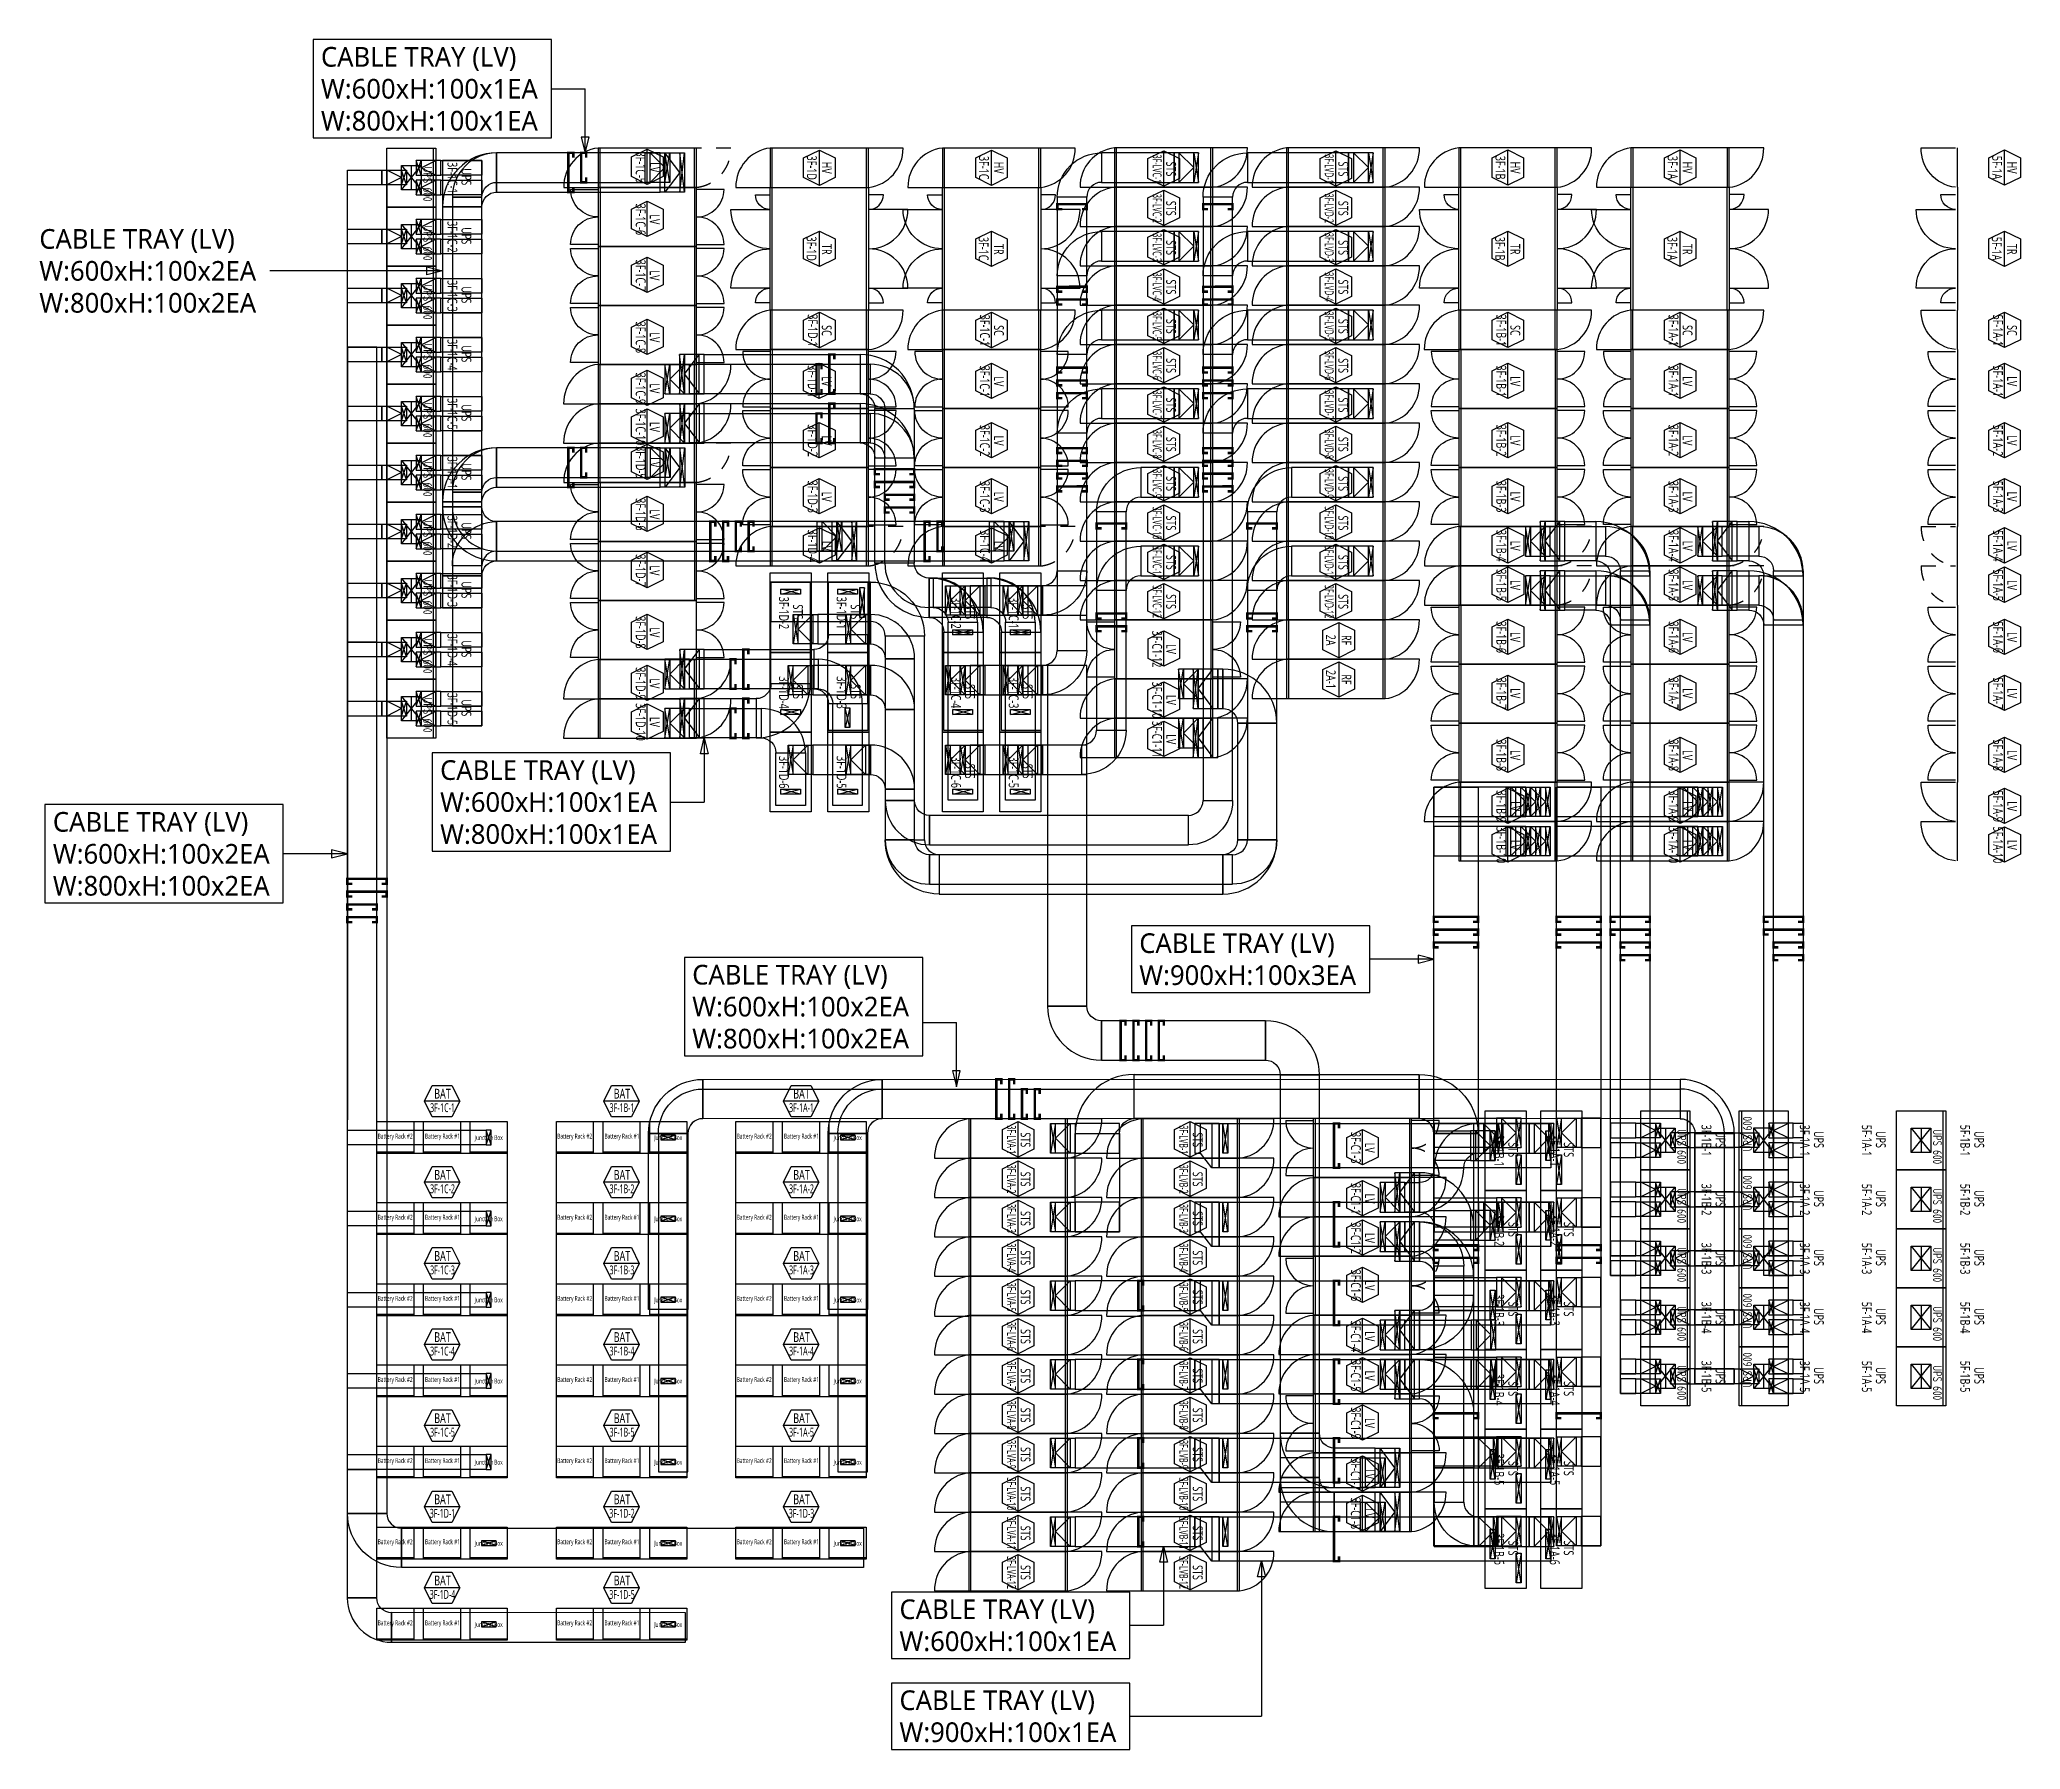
# Model space of a CAD drawing. Header units: millimetres. Extents: x -138191 to 245733, y -341087 to 835263.
# Drawn here: x -138191 to -97914, y 466635 to 501408 of the extents above; entities that cross this region are included whole.
import ezdxf
from ezdxf.enums import TextEntityAlignment as Align

# ---------------------------------------------------------------- set-up
doc = ezdxf.new("R2010")
doc.units = ezdxf.units.MM
doc.header["$LTSCALE"] = 300
doc.linetypes.add('D1', pattern=[3, 1, -1, 1])
for name, color, linetype in [('------00 Switch Gear', 3, 'Continuous'), ('------00 Switch Gear_Number', 1, 'Continuous'), ('-----26 Electrical Cable Tray_HV_N', 30, 'Continuous'), ('-----26 Electrical Cable Tray_LV_STS1', 3, 'Continuous'), ('-----26 Electrical Cable Tray_LV_STS2', 2, 'Continuous'), ('-----26 Electrical Cable Tray_LV_STS3', 151, 'Continuous'), ('-----26 Electrical Cable Tray_LV_STS3_B', 4, 'Continuous'), ('-----26 Electrical Cable Tray_LV_STS3_C', 231, 'Continuous'), ('-----26 Electrical Cable Tray_LV_STS3_D', 71, 'Continuous'), ('-----26 Electrical Cable Tray_LV_UPS', 6, 'Continuous'), ('-----26 Electrical Cable Tray_LV_UPSBAT', 11, 'Continuous')]:
    doc.layers.add(name, color=color, linetype=linetype)
doc.layers.add('NOPLOT', color=191, linetype='Continuous', plot=False)
doc.styles.add('ELEC', font='malgun.ttf')
doc.styles.add('WD', font='isocp2.shx', dxfattribs={"height": 75, "bigfont": 'whgtxt.shx'})

msp = doc.modelspace()

# ---------------------------------------------------------------- texts
at = {"layer": '------00 Switch Gear', "style": 'ELEC', "width": 0.6}
for s, p in [('Battery Rack #2', (-130961, 479108)), ('Battery Rack #1', (-129999, 479108)), ('Junction Box', (-129058, 479077)), ('Battery Rack #2', (-127311, 479108)), ('Battery Rack #1', (-126349, 479108)), ('Junction Box', (-125408, 479077)), ('Battery Rack #2', (-123661, 479108)), ('Battery Rack #1', (-122699, 479108)), ('Junction Box', (-121758, 479077)), ('Battery Rack #2', (-130961, 477458)), ('Battery Rack #1', (-129999, 477458)), ('Junction Box', (-129058, 477427)), ('Battery Rack #2', (-127311, 477458)), ('Battery Rack #1', (-126349, 477458)), ('Junction Box', (-125408, 477427)), ('Battery Rack #2', (-123661, 477458)), ('Battery Rack #1', (-122699, 477458)), ('Junction Box', (-121758, 477427)), ('Battery Rack #2', (-130961, 475808)), ('Battery Rack #1', (-129999, 475808)), ('Junction Box', (-129058, 475777)), ('Battery Rack #2', (-127311, 475808)), ('Battery Rack #1', (-126349, 475808)), ('Junction Box', (-125408, 475777)), ('Battery Rack #2', (-123661, 475808)), ('Battery Rack #1', (-122699, 475808)), ('Junction Box', (-121758, 475777)), ('Battery Rack #2', (-130961, 474158)), ('Battery Rack #1', (-129999, 474158)), ('Junction Box', (-129058, 474127)), ('Battery Rack #2', (-127311, 474158)), ('Battery Rack #1', (-126349, 474158)), ('Junction Box', (-125408, 474127)), ('Battery Rack #2', (-123661, 474158)), ('Battery Rack #1', (-122699, 474158)), ('Junction Box', (-121758, 474127)), ('Battery Rack #2', (-130961, 472508)), ('Battery Rack #1', (-129999, 472508)), ('Junction Box', (-129058, 472477)), ('Battery Rack #2', (-127311, 472508)), ('Battery Rack #1', (-126349, 472508)), ('Junction Box', (-125408, 472477)), ('Battery Rack #2', (-123661, 472508)), ('Battery Rack #1', (-122699, 472508)), ('Junction Box', (-121758, 472477)), ('Battery Rack #2', (-130961, 470858)), ('Battery Rack #1', (-129999, 470858)), ('Junction Box', (-129058, 470827)), ('Battery Rack #2', (-127311, 470858)), ('Battery Rack #1', (-126349, 470858)), ('Junction Box', (-125408, 470827)), ('Battery Rack #2', (-123661, 470858)), ('Battery Rack #1', (-122699, 470858)), ('Junction Box', (-121758, 470827)), ('Battery Rack #2', (-130961, 469208)), ('Battery Rack #1', (-129999, 469208)), ('Junction Box', (-129058, 469177)), ('Battery Rack #2', (-127311, 469208)), ('Battery Rack #1', (-126349, 469208)), ('Junction Box', (-125408, 469177))]:
    msp.add_text(s, height=100, dxfattribs=at).set_placement(p, align=Align.MIDDLE_CENTER)
at = {"layer": '------00 Switch Gear_Number', "color": 0, "style": 'ELEC'}
for s, height, width, p in [('3F-1C-5', 200, 0.7, (-125968, 498812, 0)), ('3F-1D', 200, 0.7, (-122488, 498803, 0)), ('3F-1C', 200, 0.7, (-118988, 498803, 0)), ('3F-LVC-1', 180, 0.6, (-115468, 498778, 0)), ('3F-LVD-1', 180, 0.6, (-111968, 498778, 0)), ('3F-1B', 200, 0.7, (-108487, 498805)), ('3F-1A', 200, 0.7, (-104985, 498805)), ('5F-1A', 200, 0.7, (-98387, 498805)), ('3F-1C-1', 200, 0.7, (-129797, 498597, 0)), ('UPS', 200, 0.7, (-129512, 498618, 0)), ('LV', 200, 0.7, (-125683, 498812, 0)), ('HV', 200, 0.7, (-122185, 498803, 0)), ('HV', 200, 0.7, (-118685, 498803, 0)), ('STS', 200, 0.7, (-115183, 498778, 0)), ('STS', 200, 0.7, (-111683, 498778, 0)), ('HV', 200, 0.7, (-108184, 498805)), ('HV', 200, 0.7, (-104682, 498805)), ('HV', 200, 0.7, (-98084, 498805)), ('3F-LVC-2', 180, 0.6, (-115468, 497978, 0)), ('3F-LVD-2', 180, 0.6, (-111968, 497978, 0)), ('3F-1C-6', 200, 0.7, (-125968, 497753, 0)), ('LV', 200, 0.7, (-125683, 497753, 0)), ('STS', 200, 0.7, (-115183, 497978, 0)), ('STS', 200, 0.7, (-111683, 497978, 0)), ('3F-1C-2', 200, 0.7, (-129797, 497397, 0)), ('UPS', 200, 0.7, (-129512, 497418, 0)), ('3F-LVC-3', 180, 0.6, (-115468, 497178, 0)), ('3F-LVD-3', 180, 0.6, (-111968, 497178, 0)), ('3F-1D', 200, 0.7, (-122495, 497156, 0)), ('TR', 200, 0.7, (-122185, 497144, 0)), ('3F-1C', 200, 0.7, (-118995, 497156, 0)), ('TR', 200, 0.7, (-118685, 497144, 0)), ('STS', 200, 0.7, (-115183, 497178, 0)), ('STS', 200, 0.7, (-111683, 497178, 0)), ('3F-1B', 200, 0.7, (-108494, 497157)), ('TR', 200, 0.7, (-108184, 497146)), ('3F-1A', 200, 0.7, (-104992, 497157)), ('TR', 200, 0.7, (-104682, 497146)), ('5F-1A', 200, 0.7, (-98394, 497157)), ('TR', 200, 0.7, (-98084, 497146)), ('3F-1C-7', 200, 0.7, (-125968, 496612, 0)), ('LV', 200, 0.7, (-125683, 496612, 0)), ('3F-LVC-4', 180, 0.6, (-115468, 496378, 0)), ('3F-LVD-4', 180, 0.6, (-111968, 496378, 0)), ('3F-1C-3', 200, 0.7, (-129797, 496197, 0)), ('UPS', 200, 0.7, (-129512, 496218, 0)), ('STS', 200, 0.7, (-115183, 496378, 0)), ('STS', 200, 0.7, (-111683, 496378, 0)), ('3F-1D-1', 200, 0.7, (-122470, 495493, 0)), ('3F-LVC-5', 180, 0.6, (-115468, 495578, 0)), ('3F-LVD-5', 180, 0.6, (-111968, 495578, 0)), ('3F-1B-1', 200, 0.7, (-108469, 495495)), ('3F-1A-1', 200, 0.7, (-104967, 495495)), ('3F-1C-8', 200, 0.7, (-125968, 495353, 0)), ('LV', 200, 0.7, (-125683, 495353, 0)), ('SC', 200, 0.7, (-122185, 495493, 0)), ('3F-1C-1', 200, 0.7, (-118970, 495493, 0)), ('SC', 200, 0.7, (-118685, 495493, 0)), ('STS', 200, 0.7, (-115183, 495578, 0)), ('STS', 200, 0.7, (-111683, 495578, 0)), ('SC', 200, 0.7, (-108184, 495495)), ('SC', 200, 0.7, (-104682, 495495)), ('5F-1A-1', 200, 0.7, (-98369, 495495)), ('SC', 200, 0.7, (-98084, 495495)), ('3F-1C-4', 200, 0.7, (-129797, 494997, 0)), ('UPS', 200, 0.7, (-129512, 495018, 0)), ('3F-LVC-6', 180, 0.6, (-115468, 494778, 0)), ('3F-LVD-6', 180, 0.6, (-111968, 494778, 0)), ('3F-1C-9', 200, 0.7, (-125968, 494315, 0)), ('3F-1D-1', 200, 0.7, (-122471, 494458, 0)), ('3F-1C-1', 200, 0.7, (-118971, 494458, 0)), ('STS', 200, 0.7, (-115183, 494778, 0)), ('STS', 200, 0.7, (-111683, 494778, 0)), ('3F-1B-1', 200, 0.7, (-108470, 494460)), ('3F-1A-1', 200, 0.7, (-104968, 494460)), ('5F-1A-1', 200, 0.7, (-98370, 494460)), ('LV', 200, 0.7, (-125683, 494315, 0)), ('LV', 200, 0.7, (-122186, 494458, 0)), ('LV', 200, 0.7, (-118686, 494458, 0)), ('3F-LVC-7', 180, 0.6, (-115468, 493978, 0)), ('3F-LVD-7', 180, 0.6, (-111968, 493978, 0)), ('LV', 200, 0.7, (-108185, 494460)), ('LV', 200, 0.7, (-104683, 494460)), ('LV', 200, 0.7, (-98085, 494460)), ('3F-1C-5', 200, 0.7, (-129797, 493797, 0)), ('UPS', 200, 0.7, (-129512, 493818, 0)), ('3F-1C-10', 200, 0.7, (-125968, 493530, 0)), ('STS', 200, 0.7, (-115183, 493978, 0)), ('STS', 200, 0.7, (-111683, 493978, 0)), ('LV', 200, 0.7, (-125683, 493530, 0)), ('3F-1D-2', 200, 0.7, (-122471, 493253, 0)), ('3F-1C-2', 200, 0.7, (-118971, 493253, 0)), ('3F-LVC-8', 180, 0.6, (-115468, 493178, 0)), ('3F-LVD-8', 180, 0.6, (-111968, 493178, 0)), ('3F-1B-2', 200, 0.7, (-108470, 493255)), ('3F-1A-2', 200, 0.7, (-104968, 493255)), ('5F-1A-2', 200, 0.7, (-98370, 493255)), ('3F-1D-5', 200, 0.7, (-125968, 492812, 0)), ('LV', 200, 0.7, (-122186, 493253, 0)), ('LV', 200, 0.7, (-118686, 493253, 0)), ('STS', 200, 0.7, (-115183, 493178, 0)), ('STS', 200, 0.7, (-111683, 493178, 0)), ('LV', 200, 0.7, (-108185, 493255)), ('LV', 200, 0.7, (-104683, 493255)), ('LV', 200, 0.7, (-98085, 493255)), ('3F-1D-1', 200, 0.7, (-129797, 492597, 0)), ('UPS', 200, 0.7, (-129512, 492618, 0)), ('LV', 200, 0.7, (-125683, 492812, 0)), ('3F-LVC-9', 180, 0.6, (-115468, 492378, 0)), ('3F-LVD-9', 180, 0.6, (-111968, 492378, 0)), ('3F-1D-3', 200, 0.7, (-122471, 492112, 0)), ('LV', 200, 0.7, (-122186, 492112, 0)), ('3F-1C-3', 200, 0.7, (-118971, 492112, 0)), ('LV', 200, 0.7, (-118686, 492112, 0)), ('STS', 200, 0.7, (-115183, 492378, 0)), ('STS', 200, 0.7, (-111683, 492378, 0)), ('3F-1B-3', 200, 0.7, (-108470, 492114)), ('LV', 200, 0.7, (-108185, 492114)), ('3F-1A-3', 200, 0.7, (-104968, 492114)), ('LV', 200, 0.7, (-104683, 492114)), ('5F-1A-3', 200, 0.7, (-98370, 492114)), ('LV', 200, 0.7, (-98085, 492114)), ('3F-1D-6', 200, 0.7, (-125968, 491753, 0)), ('LV', 200, 0.7, (-125683, 491753, 0)), ('3F-LVC-10', 180, 0.6, (-115468, 491578, 0)), ('3F-LVD-10', 180, 0.6, (-111968, 491578, 0)), ('3F-1D-2', 200, 0.7, (-129797, 491397, 0)), ('UPS', 200, 0.7, (-129512, 491418, 0)), ('3F-1D-4', 200, 0.7, (-122469, 491112, 0)), ('3F-1C-4', 200, 0.7, (-118969, 491112, 0)), ('STS', 200, 0.7, (-115183, 491578, 0)), ('STS', 200, 0.7, (-111683, 491578, 0)), ('3F-1B-4', 200, 0.7, (-108468, 491114)), ('3F-1A-4', 200, 0.7, (-104966, 491114)), ('5F-1A-4', 200, 0.7, (-98368, 491114)), ('LV', 200, 0.7, (-122184, 491112, 0)), ('LV', 200, 0.7, (-118684, 491112, 0)), ('3F-LVC-11', 180, 0.6, (-115468, 490778, 0)), ('3F-LVD-11', 180, 0.6, (-111968, 490778, 0)), ('LV', 200, 0.7, (-108183, 491114)), ('LV', 200, 0.7, (-104681, 491114)), ('LV', 200, 0.7, (-98083, 491114)), ('3F-1D-7', 200, 0.7, (-125968, 490612, 0)), ('LV', 200, 0.7, (-125683, 490612, 0)), ('STS', 200, 0.7, (-115183, 490778, 0)), ('STS', 200, 0.7, (-111683, 490778, 0)), ('3F-1B-5', 200, 0.7, (-108468, 490314)), ('3F-1A-5', 200, 0.7, (-104966, 490314)), ('5F-1A-5', 200, 0.7, (-98368, 490314)), ('3F-1D-3', 200, 0.7, (-129797, 490197, 0)), ('UPS', 200, 0.7, (-129512, 490218, 0)), ('3F-LVC-12', 180, 0.6, (-115468, 489978, 0)), ('3F-LVD-12', 180, 0.6, (-111968, 489978, 0)), ('LV', 200, 0.7, (-108183, 490314)), ('LV', 200, 0.7, (-104681, 490314)), ('LV', 200, 0.7, (-98083, 490314)), ('3F-1D-2', 200, 0.7, (-123056, 489748, 0)), ('STS', 200, 0.7, (-122771, 489770, 0)), ('3F-1D-1', 200, 0.7, (-121884, 489748, 0)), ('STS', 200, 0.7, (-121599, 489770, 0)), ('3F-1C-2', 200, 0.7, (-119556, 489748, 0)), ('STS', 200, 0.7, (-119271, 489770, 0)), ('3F-1C-1', 200, 0.7, (-118384, 489748, 0)), ('STS', 200, 0.7, (-118099, 489770, 0)), ('STS', 200, 0.7, (-115183, 489978, 0)), ('STS', 200, 0.7, (-111683, 489978, 0)), ('3F-1D-8', 200, 0.7, (-125968, 489353, 0)), ('LV', 200, 0.7, (-125683, 489353, 0)), ('3F-C1-12', 200, 0.7, (-115467, 489014, 0)), ('3F-1B-6', 200, 0.7, (-108468, 489255)), ('3F-1A-6', 200, 0.7, (-104966, 489255)), ('5F-1A-6', 200, 0.7, (-98368, 489255)), ('3F-1D-4', 200, 0.7, (-129797, 488997, 0)), ('UPS', 200, 0.7, (-129512, 489018, 0)), ('LV', 200, 0.7, (-115182, 489014, 0)), ('LV', 200, 0.7, (-108183, 489255)), ('LV', 200, 0.7, (-104681, 489255)), ('LV', 200, 0.7, (-98083, 489255)), ('3F-1D-9', 200, 0.7, (-125968, 488315, 0)), ('LV', 200, 0.7, (-125683, 488315, 0)), ('3F-1D-4', 200, 0.7, (-123056, 488128, 0)), ('STS', 200, 0.7, (-122771, 488150, 0)), ('3F-1D-3', 200, 0.7, (-121884, 488128, 0)), ('STS', 200, 0.7, (-121599, 488150, 0)), ('3F-1C-4', 200, 0.7, (-119556, 488128, 0)), ('STS', 200, 0.7, (-119271, 488150, 0)), ('3F-1C-3', 200, 0.7, (-118384, 488128, 0)), ('STS', 200, 0.7, (-118099, 488150, 0)), ('3F-C1-10', 200, 0.7, (-115468, 487978, 0)), ('3F-1B-7', 200, 0.7, (-108468, 488114)), ('LV', 200, 0.7, (-108183, 488114)), ('3F-1A-7', 200, 0.7, (-104966, 488114)), ('LV', 200, 0.7, (-104681, 488114)), ('5F-1A-7', 200, 0.7, (-98368, 488114)), ('LV', 200, 0.7, (-98083, 488114)), ('3F-1D-5', 200, 0.7, (-129797, 487797, 0)), ('UPS', 200, 0.7, (-129512, 487818, 0)), ('3F-1D-10', 200, 0.7, (-125968, 487530, 0)), ('LV', 200, 0.7, (-115183, 487978, 0)), ('LV', 200, 0.7, (-125683, 487530, 0)), ('3F-C1-11', 200, 0.7, (-115468, 487178, 0)), ('LV', 200, 0.7, (-115183, 487178, 0)), ('3F-1B-8', 200, 0.7, (-108468, 486855)), ('3F-1A-8', 200, 0.7, (-104966, 486855)), ('5F-1A-8', 200, 0.7, (-98368, 486855)), ('3F-1D-6', 200, 0.7, (-123056, 486508, 0)), ('3F-1D-5', 200, 0.7, (-121884, 486508, 0)), ('3F-1C-6', 200, 0.7, (-119556, 486508, 0)), ('STS', 200, 0.7, (-119271, 486530, 0)), ('3F-1C-5', 200, 0.7, (-118384, 486508, 0)), ('STS', 200, 0.7, (-118099, 486530, 0)), ('LV', 200, 0.7, (-108183, 486855)), ('LV', 200, 0.7, (-104681, 486855)), ('LV', 200, 0.7, (-98083, 486855)), ('3F-1B-9', 200, 0.7, (-108468, 485817)), ('LV', 200, 0.7, (-108183, 485817)), ('3F-1A-9', 200, 0.7, (-104966, 485817)), ('LV', 200, 0.7, (-104681, 485817)), ('5F-1A-9', 200, 0.7, (-98368, 485817)), ('LV', 200, 0.7, (-98083, 485817)), ('3F-1B-10', 200, 0.7, (-108468, 485031)), ('3F-1A-10', 200, 0.7, (-104966, 485031)), ('5F-1A-10', 200, 0.7, (-98368, 485031)), ('LV', 200, 0.7, (-108183, 485031)), ('LV', 200, 0.7, (-104681, 485031)), ('LV', 200, 0.7, (-98083, 485031)), ('3F-LVA-1', 180, 0.6, (-118428, 479033, 0)), ('3F-LVB-1', 180, 0.6, (-114927, 479033, 0)), ('3F-1B-1', 200, 0.7, (-104297, 479018, 0)), ('3F-1A-1', 200, 0.7, (-102297, 479018, 0)), ('5F-1A-1', 200, 0.7, (-101037, 479018, 0)), ('5F-1B-1', 200, 0.7, (-99037, 479018, 0)), ('STS', 200, 0.7, (-118143, 479033, 0)), ('STS', 200, 0.7, (-114642, 479033, 0)), ('3F-C1-3', 200, 0.7, (-111426, 478872, 0)), ('LV', 200, 0.7, (-111141, 478872, 0)), ('3F-1B-1', 200, 0.7, (-108512, 478810, 0)), ('STS', 200, 0.7, (-108227, 478831, 0)), ('3F-1A-1', 200, 0.7, (-107382, 478810, 0)), ('STS', 200, 0.7, (-107097, 478831, 0)), ('UPS', 200, 0.7, (-104012, 479039, 0)), ('UPS', 200, 0.7, (-102012, 479039, 0)), ('UPS', 200, 0.7, (-100752, 479039, 0)), ('UPS', 200, 0.7, (-98752, 479039, 0)), ('3F-LVA-2', 180, 0.6, (-118428, 478233, 0)), ('3F-LVB-2', 180, 0.6, (-114927, 478233, 0)), ('STS', 200, 0.7, (-118143, 478233, 0)), ('STS', 200, 0.7, (-114642, 478233, 0)), ('3F-C1-1', 200, 0.7, (-111427, 477836, 0)), ('3F-1B-2', 200, 0.7, (-104297, 477818, 0)), ('3F-1A-2', 200, 0.7, (-102297, 477818, 0)), ('5F-1A-2', 200, 0.7, (-101037, 477818, 0)), ('5F-1B-2', 200, 0.7, (-99037, 477818, 0)), ('3F-LVA-3', 180, 0.6, (-118428, 477433, 0)), ('3F-LVB-3', 180, 0.6, (-114927, 477433, 0)), ('LV', 200, 0.7, (-111142, 477836, 0)), ('UPS', 200, 0.7, (-104012, 477839, 0)), ('UPS', 200, 0.7, (-102012, 477839, 0)), ('UPS', 200, 0.7, (-100752, 477839, 0)), ('UPS', 200, 0.7, (-98752, 477839, 0)), ('STS', 200, 0.7, (-118143, 477433, 0)), ('STS', 200, 0.7, (-114642, 477433, 0)), ('3F-C1-2', 200, 0.7, (-111427, 477036, 0)), ('3F-1B-2', 200, 0.7, (-108512, 477190, 0)), ('STS', 200, 0.7, (-108227, 477211, 0)), ('3F-1A-2', 200, 0.7, (-107382, 477190, 0)), ('STS', 200, 0.7, (-107097, 477211, 0)), ('3F-LVA-4', 180, 0.6, (-118428, 476633, 0)), ('3F-LVB-4', 180, 0.6, (-114927, 476633, 0)), ('LV', 200, 0.7, (-111142, 477036, 0)), ('3F-1B-3', 200, 0.7, (-104297, 476618, 0)), ('3F-1A-3', 200, 0.7, (-102297, 476618, 0)), ('5F-1A-3', 200, 0.7, (-101037, 476618, 0)), ('5F-1B-3', 200, 0.7, (-99037, 476618, 0)), ('STS', 200, 0.7, (-118143, 476633, 0)), ('STS', 200, 0.7, (-114642, 476633, 0)), ('UPS', 200, 0.7, (-104012, 476639, 0)), ('UPS', 200, 0.7, (-102012, 476639, 0)), ('UPS', 200, 0.7, (-100752, 476639, 0)), ('UPS', 200, 0.7, (-98752, 476639, 0)), ('3F-LVA-5', 180, 0.6, (-118428, 475833, 0)), ('3F-LVB-5', 180, 0.6, (-114927, 475833, 0)), ('3F-C1-6', 200, 0.7, (-111426, 476072, 0)), ('LV', 200, 0.7, (-111141, 476072, 0)), ('STS', 200, 0.7, (-118143, 475833, 0)), ('STS', 200, 0.7, (-114642, 475833, 0)), ('3F-1B-3', 200, 0.7, (-108512, 475570, 0)), ('STS', 200, 0.7, (-108227, 475591, 0)), ('3F-1A-3', 200, 0.7, (-107382, 475570, 0)), ('STS', 200, 0.7, (-107097, 475591, 0)), ('3F-1B-4', 200, 0.7, (-104297, 475418, 0)), ('3F-1A-4', 200, 0.7, (-102297, 475418, 0)), ('5F-1A-4', 200, 0.7, (-101037, 475418, 0)), ('5F-1B-4', 200, 0.7, (-99037, 475418, 0)), ('3F-LVA-6', 180, 0.6, (-118428, 475033, 0)), ('3F-LVB-6', 180, 0.6, (-114927, 475033, 0)), ('3F-C1-4', 200, 0.7, (-111427, 475036, 0)), ('UPS', 200, 0.7, (-104012, 475439, 0)), ('UPS', 200, 0.7, (-102012, 475439, 0)), ('UPS', 200, 0.7, (-100752, 475439, 0)), ('UPS', 200, 0.7, (-98752, 475439, 0)), ('STS', 200, 0.7, (-118143, 475033, 0)), ('STS', 200, 0.7, (-114642, 475033, 0)), ('LV', 200, 0.7, (-111142, 475036, 0)), ('3F-LVA-7', 180, 0.6, (-118428, 474233, 0)), ('3F-LVB-7', 180, 0.6, (-114927, 474233, 0)), ('3F-C1-5', 200, 0.7, (-111427, 474236, 0)), ('3F-1B-5', 200, 0.7, (-104297, 474218, 0)), ('3F-1A-5', 200, 0.7, (-102297, 474218, 0)), ('5F-1A-5', 200, 0.7, (-101037, 474218, 0)), ('5F-1B-5', 200, 0.7, (-99037, 474218, 0)), ('STS', 200, 0.7, (-118143, 474233, 0)), ('STS', 200, 0.7, (-114642, 474233, 0)), ('LV', 200, 0.7, (-111142, 474236, 0)), ('3F-1B-4', 200, 0.7, (-108512, 473950, 0)), ('STS', 200, 0.7, (-108227, 473971, 0)), ('3F-1A-4', 200, 0.7, (-107382, 473950, 0)), ('STS', 200, 0.7, (-107097, 473971, 0)), ('UPS', 200, 0.7, (-104012, 474239, 0)), ('UPS', 200, 0.7, (-102012, 474239, 0)), ('UPS', 200, 0.7, (-100752, 474239, 0)), ('UPS', 200, 0.7, (-98752, 474239, 0)), ('3F-LVA-8', 180, 0.6, (-118428, 473433, 0)), ('3F-LVB-8', 180, 0.6, (-114927, 473433, 0)), ('STS', 200, 0.7, (-118143, 473433, 0)), ('STS', 200, 0.7, (-114642, 473433, 0)), ('3F-C1-9', 200, 0.7, (-111426, 473272, 0)), ('LV', 200, 0.7, (-111141, 473272, 0)), ('3F-LVA-9', 180, 0.6, (-118428, 472633, 0)), ('3F-LVB-9', 180, 0.6, (-114927, 472633, 0)), ('STS', 200, 0.7, (-118143, 472633, 0)), ('STS', 200, 0.7, (-114642, 472633, 0)), ('3F-C1-7', 200, 0.7, (-111427, 472236, 0)), ('3F-1B-5', 200, 0.7, (-108512, 472330, 0)), ('STS', 200, 0.7, (-108227, 472351, 0)), ('3F-1A-5', 200, 0.7, (-107382, 472330, 0)), ('STS', 200, 0.7, (-107097, 472351, 0)), ('3F-LVA-10', 180, 0.6, (-118428, 471833, 0)), ('3F-LVB-10', 180, 0.6, (-114927, 471833, 0)), ('LV', 200, 0.7, (-111142, 472236, 0)), ('STS', 200, 0.7, (-118143, 471833, 0)), ('STS', 200, 0.7, (-114642, 471833, 0)), ('3F-C1-8', 200, 0.7, (-111427, 471436, 0)), ('3F-LVA-11', 180, 0.6, (-118428, 471033, 0)), ('3F-LVB-11', 180, 0.6, (-114927, 471033, 0)), ('LV', 200, 0.7, (-111142, 471436, 0)), ('STS', 200, 0.7, (-118143, 471033, 0)), ('STS', 200, 0.7, (-114642, 471033, 0)), ('3F-1B-6', 200, 0.7, (-108512, 470710, 0)), ('STS', 200, 0.7, (-108227, 470731, 0)), ('3F-1A-6', 200, 0.7, (-107382, 470710, 0)), ('STS', 200, 0.7, (-107097, 470731, 0)), ('3F-LVA-12', 180, 0.6, (-118428, 470233, 0)), ('3F-LVB-12', 180, 0.6, (-114927, 470233, 0)), ('STS', 200, 0.7, (-118143, 470233, 0)), ('STS', 200, 0.7, (-114642, 470233, 0))]:
    msp.add_text(s, height=height, rotation=270, dxfattribs=dict(at, width=width)).set_placement(p, align=Align.MIDDLE_CENTER)
at = {"layer": '------00 Switch Gear_Number', "color": 7, "style": 'ELEC', "width": 0.7}
for s, p in [('2A', (-111936, 489196, 0)), ('RF', (-111616, 489196, 0)), ('2A-1', (-111936, 488396, 0)), ('RF', (-111616, 488396, 0))]:
    msp.add_text(s, height=200, rotation=270, dxfattribs=at).set_placement(p, align=Align.MIDDLE_CENTER)
at = {"layer": '------00 Switch Gear_Number', "color": 0, "style": 'ELEC'}
for s, height, width, p in [('3F-1C-1', 180, 0.6, (-129999, 479687)), ('BAT', 200, 0.7, (-129999, 479971)), ('3F-1B-1', 180, 0.6, (-126349, 479687)), ('BAT', 200, 0.7, (-126349, 479971)), ('3F-1A-1', 180, 0.6, (-122699, 479687)), ('BAT', 200, 0.7, (-122699, 479971)), ('3F-1C-2', 180, 0.6, (-129999, 478037)), ('BAT', 200, 0.7, (-129999, 478321)), ('3F-1B-2', 180, 0.6, (-126349, 478037)), ('BAT', 200, 0.7, (-126349, 478321)), ('3F-1A-2', 180, 0.6, (-122699, 478037)), ('BAT', 200, 0.7, (-122699, 478321)), ('3F-1C-3', 180, 0.6, (-129999, 476387)), ('BAT', 200, 0.7, (-129999, 476671)), ('3F-1B-3', 180, 0.6, (-126349, 476387)), ('BAT', 200, 0.7, (-126349, 476671)), ('3F-1A-3', 180, 0.6, (-122699, 476387)), ('BAT', 200, 0.7, (-122699, 476671)), ('BAT', 200, 0.7, (-129999, 475021)), ('BAT', 200, 0.7, (-126349, 475021)), ('BAT', 200, 0.7, (-122699, 475021)), ('3F-1C-4', 180, 0.6, (-129999, 474737)), ('3F-1B-4', 180, 0.6, (-126349, 474737)), ('3F-1A-4', 180, 0.6, (-122699, 474737)), ('BAT', 200, 0.7, (-129999, 473371)), ('BAT', 200, 0.7, (-126349, 473371)), ('BAT', 200, 0.7, (-122699, 473371)), ('3F-1C-5', 180, 0.6, (-129999, 473087)), ('3F-1B-5', 180, 0.6, (-126349, 473087)), ('3F-1A-5', 180, 0.6, (-122699, 473087)), ('BAT', 200, 0.7, (-129999, 471721)), ('BAT', 200, 0.7, (-126349, 471721)), ('BAT', 200, 0.7, (-122699, 471721)), ('3F-1D-1', 180, 0.6, (-129999, 471437)), ('3F-1D-2', 180, 0.6, (-126349, 471437)), ('3F-1D-3', 180, 0.6, (-122699, 471437)), ('BAT', 200, 0.7, (-129999, 470071)), ('BAT', 200, 0.7, (-126349, 470071)), ('3F-1D-4', 180, 0.6, (-129999, 469787)), ('3F-1D-5', 180, 0.6, (-126349, 469787))]:
    msp.add_text(s, height=height, dxfattribs=dict(at, width=width)).set_placement(p, align=Align.MIDDLE_CENTER)
at = {"layer": '-----26 Electrical Cable Tray_LV_STS1', "style": 'ELEC'}
for s, p in [('CABLE TRAY (LV)', (-130047, 486552, 0)), ('W:600xH:100x1EA', (-130047, 485902, 0)), ('W:800xH:100x1EA', (-130047, 485252, 0)), ('CABLE TRAY (LV)', (-115831, 483032, 0)), ('W:900xH:100x3EA', (-115831, 482382, 0))]:
    msp.add_text(s, height=400, dxfattribs=at).set_placement(p, align=Align.MIDDLE_LEFT)
at = {"layer": '-----26 Electrical Cable Tray_LV_STS2', "ltscale": 7.5, "style": 'ELEC'}
for s, p in [('CABLE TRAY (LV)', (-120707, 469485)), ('W:600xH:100x1EA', (-120707, 468835)), ('CABLE TRAY (LV)', (-120707, 467635)), ('W:900xH:100x1EA', (-120707, 466985))]:
    msp.add_text(s, height=400, dxfattribs=at).set_placement(p, align=Align.MIDDLE_LEFT)
at = {"layer": '-----26 Electrical Cable Tray_LV_UPS', "style": 'ELEC'}
for s, p in [('CABLE TRAY (LV)', (-132470, 501058, 0)), ('W:600xH:100x1EA', (-132470, 500408, 0)), ('W:800xH:100x1EA', (-132470, 499758, 0)), ('CABLE TRAY (LV)', (-138197, 497355, 0)), ('W:600xH:100x2EA', (-138197, 496705, 0)), ('W:800xH:100x2EA', (-138197, 496055, 0))]:
    msp.add_text(s, height=400, dxfattribs=at).set_placement(p, align=Align.MIDDLE_LEFT)
at = {"layer": '-----26 Electrical Cable Tray_LV_UPSBAT', "style": 'ELEC'}
for s, p in [('CABLE TRAY (LV)', (-137922, 485499, 0)), ('W:600xH:100x2EA', (-137922, 484849, 0)), ('W:800xH:100x2EA', (-137922, 484199, 0)), ('CABLE TRAY (LV)', (-124921, 482391)), ('W:600xH:100x2EA', (-124921, 481741)), ('W:800xH:100x2EA', (-124921, 481091))]:
    msp.add_text(s, height=400, dxfattribs=at).set_placement(p, align=Align.MIDDLE_LEFT)

# ---------------------------------------------------------------- blocks, each defined once
blk = doc.blocks.new('STS-R')
blk.add_lwpolyline([(886994, -128588), (888614, -128588), (888614, -129418), (886994, -129418), (886994, -128588)])
blk = doc.blocks.new('UPS 600kV')
at = {"layer": '------00 Switch Gear'}
blk.add_line((800, 850), (-402, 850), dxfattribs=at)
blk.add_lwpolyline([(798, -100), (-402, -100), (-402, 900), (798, 900)], close=True, dxfattribs=at)
at = {"layer": 'NOPLOT'}
for p, q in [((-52, 199), (448, 601)), ((448, 199), (-52, 601)), ((-52, 400), (448, 400))]:
    blk.add_line(p, q, dxfattribs=at)
blk.add_lwpolyline([(448, 601), (448, 199), (-52, 199), (-52, 601)], close=True, dxfattribs=at)
at = {"layer": 'NOPLOT', "style": 'WD', "width": 0.85}
blk.add_text('UPS 600', height=178.2, dxfattribs=at).set_placement((-26, 731), align=Align.MIDDLE_LEFT)
blk = doc.blocks.new('A$C2e8f9a8b')
at = {"color": 0}
blk.add_line((30, 750), (30, 0), dxfattribs=at)
blk.add_lwpolyline([(650, 0), (0, 0), (0, 750), (650, 750)], close=True, dxfattribs=at)
blk = doc.blocks.new('A$495596483691')
at = {"color": 0}
for p, q in [((100, 600), (0, 600)), ((0, 600), (0, 0)), ((500, 600), (100, 600)), ((500, 0), (500, 600)), ((0, 0), (100, 0)), ((100, 0), (500, 0))]:
    blk.add_line(p, q, dxfattribs=at)
at = {"color": 8}
for p, q in [((400, 300), (100, 600)), ((100, 600), (100, 0)), ((400, 0), (400, 600)), ((400, 600), (500, 0)), ((500, 600), (400, 0)), ((400, 300), (100, 0))]:
    blk.add_line(p, q, dxfattribs=at)
blk = doc.blocks.new('A$480505980042')
at = {"color": 0}
for p, q in [((400, 800), (0, 800)), ((0, 800), (0, 0)), ((500, 800), (400, 800)), ((500, 0), (500, 800)), ((0, 0), (400, 0)), ((400, 0), (500, 0))]:
    blk.add_line(p, q, dxfattribs=at)
at = {"color": 8}
for p, q in [((100, 0), (0, 800)), ((0, 0), (100, 800)), ((100, 400), (400, 800)), ((100, 800), (100, 0)), ((400, 0), (400, 800)), ((100, 400), (400, 0))]:
    blk.add_line(p, q, dxfattribs=at)
blk = doc.blocks.new('A$550585017316')
at = {"color": 0}
for p, q in [((400, 300), (0, 300)), ((0, 300), (0, 0)), ((0, 0), (400, 0)), ((500, 300), (400, 300)), ((400, 0), (500, 0)), ((500, 0), (500, 300))]:
    blk.add_line(p, q, dxfattribs=at)
at = {"color": 8}
for p, q in [((100, 0), (0, 300)), ((0, 0), (100, 300)), ((100, 150), (400, 300)), ((100, 300), (100, 0)), ((100, 150), (400, 0)), ((400, 0), (400, 300))]:
    blk.add_line(p, q, dxfattribs=at)

# ---------------------------------------------------------------- linework, layer by layer
at = {"layer": '------00 Switch Gear'}
for p, q in [((-126792, 498403, 0), (-126792, 499203, 0)), ((-124874, 498403, 0), (-124874, 499203, 0)), ((-123292, 498403, 0), (-123292, 499203, 0)), ((-121374, 498403, 0), (-121374, 499203, 0)), ((-119792, 498403, 0), (-119792, 499203, 0)), ((-117874, 498403, 0), (-117874, 499203, 0)), ((-116293, 498405, 0), (-116293, 499205, 0)), ((-114373, 498405, 0), (-114373, 499205, 0)), ((-112793, 498405, 0), (-112793, 499205, 0)), ((-110873, 498405, 0), (-110873, 499205, 0)), ((-109291, 498405), (-109291, 499205)), ((-107373, 498405), (-107373, 499205)), ((-105791, 498405), (-105791, 499205)), ((-103873, 498405), (-103873, 499205)), ((-99193, 498405), (-99193, 499205)), ((-126794, 498403, 0), (-126794, 497203, 0)), ((-124876, 498403, 0), (-124876, 497203, 0)), ((-123292, 495903, 0), (-123292, 498403, 0)), ((-121378, 495903, 0), (-121378, 498403, 0)), ((-119792, 495903, 0), (-119792, 498403, 0)), ((-117878, 495903, 0), (-117878, 498403, 0)), ((-116293, 497605, 0), (-116293, 498405, 0)), ((-114373, 497605, 0), (-114373, 498405, 0)), ((-112793, 497605, 0), (-112793, 498405, 0)), ((-110873, 497605, 0), (-110873, 498405, 0)), ((-109291, 495905), (-109291, 498405)), ((-107377, 495905), (-107377, 498405)), ((-105791, 495905), (-105791, 498405)), ((-103877, 495905), (-103877, 498405)), ((-99189, 495905), (-99189, 498405)), ((-116293, 496805, 0), (-116293, 497605, 0)), ((-114373, 496805, 0), (-114373, 497605, 0)), ((-112793, 496805, 0), (-112793, 497605, 0)), ((-110873, 496805, 0), (-110873, 497605, 0)), ((-126794, 497203, 0), (-126794, 496003, 0)), ((-124876, 497203, 0), (-124876, 496003, 0)), ((-116293, 496005, 0), (-116293, 496805, 0)), ((-114373, 496005, 0), (-114373, 496805, 0)), ((-112793, 496005, 0), (-112793, 496805, 0)), ((-110873, 496005, 0), (-110873, 496805, 0)), ((-126794, 496003, 0), (-126794, 494803, 0)), ((-124876, 496003, 0), (-124876, 494803, 0)), ((-123294, 495103, 0), (-123294, 495903, 0)), ((-121374, 495103, 0), (-121374, 495903, 0)), ((-119794, 495103, 0), (-119794, 495903, 0)), ((-117874, 495103, 0), (-117874, 495903, 0)), ((-116293, 495205, 0), (-116293, 496005, 0)), ((-114373, 495205, 0), (-114373, 496005, 0)), ((-112793, 495205, 0), (-112793, 496005, 0)), ((-110873, 495205, 0), (-110873, 496005, 0)), ((-109293, 495105), (-109293, 495905)), ((-107373, 495105), (-107373, 495905)), ((-105793, 495105), (-105793, 495905)), ((-103873, 495105), (-103873, 495905)), ((-99193, 495105), (-99193, 495905)), ((-123295, 495103, 0), (-123295, 493903, 0)), ((-121377, 495103, 0), (-121377, 493903, 0)), ((-119795, 495103, 0), (-119795, 493903, 0)), ((-117877, 495103, 0), (-117877, 493903, 0)), ((-116293, 494405, 0), (-116293, 495205, 0)), ((-114373, 494405, 0), (-114373, 495205, 0)), ((-112793, 494405, 0), (-112793, 495205, 0)), ((-110873, 494405, 0), (-110873, 495205, 0)), ((-109294, 495105), (-109294, 493905)), ((-107376, 495105), (-107376, 493905)), ((-105794, 495105), (-105794, 493905)), ((-103876, 495105), (-103876, 493905)), ((-99190, 495105), (-99190, 493905)), ((-126793, 494003, 0), (-126793, 494803, 0)), ((-124873, 494003, 0), (-124873, 494803, 0)), ((-116293, 493605, 0), (-116293, 494405, 0)), ((-114373, 493605, 0), (-114373, 494405, 0)), ((-112793, 493605, 0), (-112793, 494405, 0)), ((-110873, 493605, 0), (-110873, 494405, 0)), ((-126793, 493203, 0), (-126793, 494003, 0)), ((-124873, 493203, 0), (-124873, 494003, 0)), ((-123295, 493903, 0), (-123295, 492703, 0)), ((-121377, 493903, 0), (-121377, 492703, 0)), ((-119795, 493903, 0), (-119795, 492703, 0)), ((-117877, 493903, 0), (-117877, 492703, 0)), ((-109294, 493905), (-109294, 492705)), ((-107376, 493905), (-107376, 492705)), ((-105794, 493905), (-105794, 492705)), ((-103876, 493905), (-103876, 492705)), ((-99190, 493905), (-99190, 492705)), ((-116293, 492805, 0), (-116293, 493605, 0)), ((-114373, 492805, 0), (-114373, 493605, 0)), ((-112793, 492805, 0), (-112793, 493605, 0)), ((-110873, 492805, 0), (-110873, 493605, 0)), ((-126792, 492403, 0), (-126792, 493203, 0)), ((-124874, 492403, 0), (-124874, 493203, 0)), ((-123295, 492703, 0), (-123295, 491503, 0)), ((-121377, 492703, 0), (-121377, 491503, 0)), ((-119795, 492703, 0), (-119795, 491503, 0)), ((-117877, 492703, 0), (-117877, 491503, 0)), ((-116293, 492005, 0), (-116293, 492805, 0)), ((-114373, 492005, 0), (-114373, 492805, 0)), ((-112793, 492005, 0), (-112793, 492805, 0)), ((-110873, 492005, 0), (-110873, 492805, 0)), ((-109294, 492705), (-109294, 491505)), ((-107376, 492705), (-107376, 491505)), ((-105794, 492705), (-105794, 491505)), ((-103876, 492705), (-103876, 491505)), ((-99190, 492705), (-99190, 491505)), ((-126794, 492403, 0), (-126794, 491203, 0)), ((-124876, 492403, 0), (-124876, 491203, 0)), ((-116293, 491205, 0), (-116293, 492005, 0)), ((-114373, 491205, 0), (-114373, 492005, 0)), ((-112793, 491205, 0), (-112793, 492005, 0)), ((-110873, 491205, 0), (-110873, 492005, 0)), ((-123293, 490703, 0), (-123293, 491503, 0)), ((-121375, 490703, 0), (-121375, 491503, 0)), ((-119793, 490703, 0), (-119793, 491503, 0)), ((-117875, 490703, 0), (-117875, 491503, 0)), ((-109292, 490705), (-109292, 491505)), ((-107374, 490705), (-107374, 491505)), ((-105792, 490705), (-105792, 491505)), ((-103874, 490705), (-103874, 491505)), ((-99192, 490705), (-99192, 491505)), ((-126794, 491203, 0), (-126794, 490003, 0)), ((-124876, 491203, 0), (-124876, 490003, 0)), ((-116293, 490405, 0), (-116293, 491205, 0)), ((-114373, 490405, 0), (-114373, 491205, 0)), ((-112793, 490405, 0), (-112793, 491205, 0)), ((-110873, 490405, 0), (-110873, 491205, 0)), ((-109292, 489905), (-109292, 490705)), ((-107374, 489905), (-107374, 490705)), ((-105792, 489905), (-105792, 490705)), ((-103874, 489905), (-103874, 490705)), ((-99192, 489905), (-99192, 490705)), ((-116293, 489605, 0), (-116293, 490405, 0)), ((-114373, 489605, 0), (-114373, 490405, 0)), ((-112793, 489605, 0), (-112793, 490405, 0)), ((-110873, 489605, 0), (-110873, 490405, 0)), ((-126794, 490003, 0), (-126794, 488803, 0)), ((-109294, 489905), (-109294, 488705)), ((-107376, 489905), (-107376, 488705)), ((-105794, 489905), (-105794, 488705)), ((-103876, 489905), (-103876, 488705)), ((-99190, 489905), (-99190, 488705)), ((-116294, 489605, 0), (-116294, 488405, 0)), ((-114376, 489605, 0), (-114376, 488405, 0)), ((-112794, 489605, 0), (-112794, 488805, 0)), ((-110876, 489605, 0), (-110876, 488805, 0)), ((-126793, 488003, 0), (-126793, 488803, 0)), ((-124873, 488003, 0), (-124873, 488803, 0)), ((-112794, 488805, 0), (-112794, 488005, 0)), ((-110876, 488805, 0), (-110876, 488005, 0)), ((-109294, 488705), (-109294, 487505)), ((-107376, 488705), (-107376, 487505)), ((-105794, 488705), (-105794, 487505)), ((-103876, 488705), (-103876, 487505)), ((-99190, 488705), (-99190, 487505)), ((-116293, 487605, 0), (-116293, 488405, 0)), ((-114373, 487605, 0), (-114373, 488405, 0)), ((-126793, 487203, 0), (-126793, 488003, 0)), ((-124873, 487203, 0), (-124873, 488003, 0)), ((-116293, 486805, 0), (-116293, 487605, 0)), ((-114373, 486805, 0), (-114373, 487605, 0)), ((-109294, 487505), (-109294, 486305)), ((-107376, 487505), (-107376, 486305)), ((-105794, 487505), (-105794, 486305)), ((-103876, 487505), (-103876, 486305)), ((-99190, 487505), (-99190, 486305)), ((-109293, 485505), (-109293, 486305)), ((-107373, 485505), (-107373, 486305)), ((-105793, 485505), (-105793, 486305)), ((-103873, 485505), (-103873, 486305)), ((-99193, 485505), (-99193, 486305)), ((-109293, 484705), (-109293, 485505)), ((-107373, 484705), (-107373, 485505)), ((-105793, 484705), (-105793, 485505)), ((-103873, 484705), (-103873, 485505)), ((-99193, 484705), (-99193, 485505)), ((-119253, 478660, 0), (-119253, 479460, 0)), ((-117333, 478660, 0), (-117333, 479460, 0)), ((-115752, 478660, 0), (-115752, 479460, 0)), ((-113832, 478660, 0), (-113832, 479460, 0)), ((-112853, 479424, 0), (-112293, 479424, 0)), ((-112253, 479464, 0), (-112253, 478264, 0)), ((-110335, 479464, 0), (-110335, 478264, 0)), ((-109733, 479424, 0), (-110293, 479424, 0)), ((-119253, 477860, 0), (-119253, 478660, 0)), ((-117333, 477860, 0), (-117333, 478660, 0)), ((-115752, 477860, 0), (-115752, 478660, 0)), ((-113832, 477860, 0), (-113832, 478660, 0)), ((-112853, 478304, 0), (-112293, 478304, 0)), ((-112252, 477464, 0), (-112252, 478264, 0)), ((-110332, 477464, 0), (-110332, 478264, 0)), ((-109733, 478304, 0), (-110293, 478304, 0)), ((-109592, 478264, 0), (-110292, 478264, 0)), ((-119253, 477060, 0), (-119253, 477860, 0)), ((-117333, 477060, 0), (-117333, 477860, 0)), ((-115752, 477060, 0), (-115752, 477860, 0)), ((-113832, 477060, 0), (-113832, 477860, 0)), ((-112994, 477464, 0), (-112294, 477464, 0)), ((-112252, 476664, 0), (-112252, 477464, 0)), ((-110332, 476664, 0), (-110332, 477464, 0)), ((-109592, 477464, 0), (-110292, 477464, 0)), ((-119253, 476260, 0), (-119253, 477060, 0)), ((-117333, 476260, 0), (-117333, 477060, 0)), ((-115752, 476260, 0), (-115752, 477060, 0)), ((-113832, 476260, 0), (-113832, 477060, 0)), ((-112994, 476664, 0), (-112294, 476664, 0)), ((-112853, 476624, 0), (-112293, 476624, 0)), ((-112253, 476664, 0), (-112253, 475464, 0)), ((-110335, 476664, 0), (-110335, 475464, 0)), ((-109733, 476624, 0), (-110293, 476624, 0)), ((-119253, 475460, 0), (-119253, 476260, 0)), ((-117333, 475460, 0), (-117333, 476260, 0)), ((-115752, 475460, 0), (-115752, 476260, 0)), ((-113832, 475460, 0), (-113832, 476260, 0)), ((-119253, 474660, 0), (-119253, 475460, 0)), ((-117333, 474660, 0), (-117333, 475460, 0)), ((-115752, 474660, 0), (-115752, 475460, 0)), ((-113832, 474660, 0), (-113832, 475460, 0)), ((-112853, 475504, 0), (-112293, 475504, 0)), ((-112252, 474664, 0), (-112252, 475464, 0)), ((-110332, 474664, 0), (-110332, 475464, 0)), ((-109733, 475504, 0), (-110293, 475504, 0)), ((-109592, 475464, 0), (-110292, 475464, 0)), ((-119253, 473860, 0), (-119253, 474660, 0)), ((-117333, 473860, 0), (-117333, 474660, 0)), ((-115752, 473860, 0), (-115752, 474660, 0)), ((-113832, 473860, 0), (-113832, 474660, 0)), ((-112994, 474664, 0), (-112294, 474664, 0)), ((-112252, 473864, 0), (-112252, 474664, 0)), ((-110332, 473864, 0), (-110332, 474664, 0)), ((-109592, 474664, 0), (-110292, 474664, 0)), ((-119253, 473060, 0), (-119253, 473860, 0)), ((-117333, 473060, 0), (-117333, 473860, 0)), ((-115752, 473060, 0), (-115752, 473860, 0)), ((-113832, 473060, 0), (-113832, 473860, 0)), ((-112994, 473864, 0), (-112294, 473864, 0)), ((-112253, 473864, 0), (-112253, 472664, 0)), ((-110335, 473864, 0), (-110335, 472664, 0)), ((-119253, 472260, 0), (-119253, 473060, 0)), ((-117333, 472260, 0), (-117333, 473060, 0)), ((-115752, 472260, 0), (-115752, 473060, 0)), ((-113832, 472260, 0), (-113832, 473060, 0)), ((-112252, 471864, 0), (-112252, 472664, 0)), ((-110332, 471864, 0), (-110332, 472664, 0)), ((-119253, 471460, 0), (-119253, 472260, 0)), ((-117333, 471460, 0), (-117333, 472260, 0)), ((-115752, 471460, 0), (-115752, 472260, 0)), ((-113832, 471460, 0), (-113832, 472260, 0)), ((-112252, 471064, 0), (-112252, 471864, 0)), ((-110332, 471064, 0), (-110332, 471864, 0)), ((-119253, 470660, 0), (-119253, 471460, 0)), ((-117333, 470660, 0), (-117333, 471460, 0)), ((-115752, 470660, 0), (-115752, 471460, 0)), ((-113832, 470660, 0), (-113832, 471460, 0)), ((-119253, 469860, 0), (-119253, 470660, 0)), ((-117333, 469860, 0), (-117333, 470660, 0)), ((-115752, 469860, 0), (-115752, 470660, 0)), ((-113832, 469860, 0), (-113832, 470660, 0))]:
    msp.add_line(p, q, dxfattribs=at)
at = {"layer": '------00 Switch Gear', "elevation": 0}
for points in [[(-126834, 499203, 0.385743), (-127534, 498403), (-126834, 498403)], [(-123334, 499203, 0.385743), (-124034, 498403), (-123334, 498403)], [(-121334, 498403, 0.385743), (-120634, 499203), (-121334, 499203)], [(-119834, 499203, 0.385743), (-120534, 498403), (-119834, 498403)], [(-117834, 498403, 0.385743), (-117134, 499203), (-117834, 499203)], [(-116335, 499205, 0.385743), (-117035, 498405), (-116335, 498405)], [(-114333, 498405, 0.385743), (-113633, 499205), (-114333, 499205)], [(-112835, 499205, 0.385743), (-113535, 498405), (-112835, 498405)], [(-110833, 498405, 0.385743), (-110133, 499205), (-110833, 499205)], [(-109333, 499205, 0.385743), (-110033, 498405), (-109333, 498405)], [(-107333, 498405, 0.385743), (-106633, 499205), (-107333, 499205)], [(-105833, 499205, 0.385743), (-106533, 498405), (-105833, 498405)], [(-103833, 498405, 0.385743), (-103133, 499205), (-103833, 499205)], [(-99233, 498405, -0.385743), (-99933, 499205), (-99233, 499205)], [(-126834, 497243), (-127394, 497243, -0.414214), (-126834, 497803, -0.414214), (-127394, 498363), (-127394, 498363), (-126834, 498363)], [(-124834, 497243), (-124274, 497243, 0.414214), (-124834, 497803, 0.414214), (-124274, 498363), (-124834, 498363)], [(-123334, 496053), (-123634, 496053, -0.414214), (-123334, 496353), (-124134, 496353, -0.414214), (-123334, 497153, -0.414214), (-124134, 497953), (-123334, 497953, -0.414214), (-123634, 498253), (-123334, 498253)], [(-121334, 496053), (-121034, 496053, 0.414214), (-121334, 496353), (-120534, 496353, 0.414214), (-121334, 497153, 0.414214), (-120534, 497953), (-121334, 497953, 0.414214), (-121034, 498253), (-121334, 498253)], [(-119834, 496053), (-120134, 496053, -0.414214), (-119834, 496353), (-120634, 496353, -0.414214), (-119834, 497153, -0.414214), (-120634, 497953), (-119834, 497953, -0.414214), (-120134, 498253), (-119834, 498253)], [(-117834, 496053), (-117534, 496053, 0.414214), (-117834, 496353), (-117034, 496353, 0.414214), (-117834, 497153, 0.414214), (-117034, 497953), (-117834, 497953, 0.414214), (-117534, 498253), (-117834, 498253)], [(-116335, 498405, 0.385743), (-117035, 497605), (-116335, 497605)], [(-114333, 497605, 0.385743), (-113633, 498405), (-114333, 498405)], [(-112835, 498405, 0.385743), (-113535, 497605), (-112835, 497605)], [(-110833, 497605, 0.385743), (-110133, 498405), (-110833, 498405)], [(-109333, 496055), (-109633, 496055, -0.414214), (-109333, 496355), (-110133, 496355, -0.414214), (-109333, 497155, -0.414214), (-110133, 497955), (-109333, 497955, -0.414214), (-109633, 498255), (-109333, 498255)], [(-107333, 496055), (-107033, 496055, 0.414214), (-107333, 496355), (-106533, 496355, 0.414214), (-107333, 497155, 0.414214), (-106533, 497955), (-107333, 497955, 0.414214), (-107033, 498255), (-107333, 498255)], [(-105833, 496055), (-106133, 496055, -0.414214), (-105833, 496355), (-106633, 496355, -0.414214), (-105833, 497155, -0.414214), (-106633, 497955), (-105833, 497955, -0.414214), (-106133, 498255), (-105833, 498255)], [(-103833, 496055), (-103533, 496055, 0.414214), (-103833, 496355), (-103033, 496355, 0.414214), (-103833, 497155, 0.414214), (-103033, 497955), (-103833, 497955, 0.414214), (-103533, 498255), (-103833, 498255)], [(-99233, 496055), (-99533, 496055, -0.414214), (-99233, 496355), (-100033, 496355, -0.414214), (-99233, 497155, -0.414214), (-100033, 497955), (-99233, 497955, -0.414214), (-99533, 498255), (-99233, 498255)], [(-116335, 497605, 0.385743), (-117035, 496805), (-116335, 496805)], [(-114333, 496805, 0.385743), (-113633, 497605), (-114333, 497605)], [(-110833, 496805, 0.385743), (-110133, 497605), (-110833, 497605)], [(-126834, 496043), (-127394, 496043, -0.414214), (-126834, 496603, -0.414214), (-127394, 497163), (-127394, 497163), (-126834, 497163)], [(-124834, 496043), (-124274, 496043, 0.414214), (-124834, 496603, 0.414214), (-124274, 497163), (-124834, 497163)], [(-116335, 496805, 0.385743), (-117035, 496005), (-116335, 496005)], [(-114333, 496005, 0.385743), (-113633, 496805), (-114333, 496805)], [(-112835, 496805, 0.385743), (-113535, 496005), (-112835, 496005)], [(-110833, 496005, 0.385743), (-110133, 496805), (-110833, 496805)], [(-126834, 494843), (-127394, 494843, -0.414214), (-126834, 495403, -0.414214), (-127394, 495963), (-127394, 495963), (-126834, 495963)], [(-124834, 494843), (-124274, 494843, 0.414214), (-124834, 495403, 0.414214), (-124274, 495963), (-124834, 495963)], [(-124834, 494843), (-124274, 494843, 0.414214), (-124834, 495403, 0.414214), (-124274, 495963), (-124834, 495963)], [(-123336, 495903, 0.385743), (-124036, 495103), (-123336, 495103)], [(-121334, 495103, 0.385743), (-120634, 495903), (-121334, 495903)], [(-119836, 495903, 0.385743), (-120536, 495103), (-119836, 495103)], [(-117834, 495103, 0.385743), (-117134, 495903), (-117834, 495903)], [(-116335, 496005, 0.385743), (-117035, 495205), (-116335, 495205)], [(-114333, 495205, 0.385743), (-113633, 496005), (-114333, 496005)], [(-112835, 496005, 0.385743), (-113535, 495205), (-112835, 495205)], [(-110833, 495205, 0.385743), (-110133, 496005), (-110833, 496005)], [(-109335, 495905, 0.385743), (-110035, 495105), (-109335, 495105)], [(-107333, 495105, 0.385743), (-106633, 495905), (-107333, 495905)], [(-105835, 495905, 0.385743), (-106535, 495105), (-105835, 495105)], [(-103833, 495105, 0.385743), (-103133, 495905), (-103833, 495905)], [(-99233, 495105, -0.385743), (-99933, 495905), (-99233, 495905)], [(-123335, 495063), (-123895, 495063), (-123895, 495063, 0.414214), (-123335, 494503, 0.414214), (-123895, 493943), (-123335, 493943)], [(-121335, 493943), (-120775, 493943, 0.414214), (-121335, 494503, 0.414214), (-120775, 495063), (-121335, 495063)], [(-119835, 495063), (-120395, 495063), (-120395, 495063, 0.414214), (-119835, 494503, 0.414214), (-120395, 493943), (-119835, 493943)], [(-117835, 493943), (-117275, 493943, 0.414214), (-117835, 494503, 0.414214), (-117275, 495063), (-117835, 495063)], [(-116335, 495205, 0.385743), (-117035, 494405), (-116335, 494405)], [(-114333, 494405, 0.385743), (-113633, 495205), (-114333, 495205)], [(-112835, 495205, 0.385743), (-113535, 494405), (-112835, 494405)], [(-110833, 494405, 0.385743), (-110133, 495205), (-110833, 495205)], [(-109334, 495065), (-109894, 495065), (-109894, 495065, 0.414214), (-109334, 494505, 0.414214), (-109894, 493945), (-109334, 493945)], [(-107334, 493945), (-106774, 493945, 0.414214), (-107334, 494505, 0.414214), (-106774, 495065), (-107334, 495065)], [(-105834, 495065), (-106394, 495065), (-106394, 495065, 0.414214), (-105834, 494505, 0.414214), (-106394, 493945), (-105834, 493945)], [(-103834, 493945), (-103274, 493945, 0.414214), (-103834, 494505, 0.414214), (-103274, 495065), (-103834, 495065)], [(-99232, 493945), (-99792, 493945, -0.414214), (-99232, 494505, -0.414214), (-99792, 495065), (-99232, 495065)], [(-126835, 494803, 0.385743), (-127535, 494003), (-126835, 494003)], [(-124833, 494003, 0.385743), (-124133, 494803), (-124833, 494803)], [(-116335, 494405, 0.385743), (-117035, 493605), (-116335, 493605)], [(-114333, 493605, 0.385743), (-113633, 494405), (-114333, 494405)], [(-112835, 494405, 0.385743), (-113535, 493605), (-112835, 493605)], [(-110833, 493605, 0.385743), (-110133, 494405), (-110833, 494405)], [(-126835, 494003, 0.385743), (-127535, 493203), (-126835, 493203)], [(-124833, 493203, 0.385743), (-124133, 494003), (-124833, 494003)], [(-123335, 492743), (-123895, 492743, -0.414214), (-123335, 493303, -0.414214), (-123895, 493863), (-123895, 493863), (-123335, 493863)], [(-121335, 492743), (-120775, 492743, 0.414214), (-121335, 493303, 0.414214), (-120775, 493863), (-121335, 493863)], [(-119835, 492743), (-120395, 492743, -0.414214), (-119835, 493303, -0.414214), (-120395, 493863), (-120395, 493863), (-119835, 493863)], [(-117835, 492743), (-117275, 492743, 0.414214), (-117835, 493303, 0.414214), (-117275, 493863), (-117835, 493863)], [(-109334, 492745), (-109894, 492745, -0.414214), (-109334, 493305, -0.414214), (-109894, 493865), (-109894, 493865), (-109334, 493865)], [(-107334, 492745), (-106774, 492745, 0.414214), (-107334, 493305, 0.414214), (-106774, 493865), (-107334, 493865)], [(-105834, 492745), (-106394, 492745, -0.414214), (-105834, 493305, -0.414214), (-106394, 493865), (-106394, 493865), (-105834, 493865)], [(-103834, 492745), (-103274, 492745, 0.414214), (-103834, 493305, 0.414214), (-103274, 493865), (-103834, 493865)], [(-99232, 492745), (-99792, 492745, -0.414214), (-99232, 493305, -0.414214), (-99792, 493865), (-99232, 493865)], [(-116335, 493605, 0.385743), (-117035, 492805), (-116335, 492805)], [(-114333, 492805, 0.385743), (-113633, 493605), (-114333, 493605)], [(-112835, 493605, 0.385743), (-113535, 492805), (-112835, 492805)], [(-110833, 492805, 0.385743), (-110133, 493605), (-110833, 493605)], [(-126834, 493203, 0.385743), (-127534, 492403), (-126834, 492403)], [(-123335, 491543), (-123895, 491543, -0.414214), (-123335, 492103, -0.414214), (-123895, 492663), (-123895, 492663), (-123335, 492663)], [(-121335, 491543), (-120775, 491543, 0.414214), (-121335, 492103, 0.414214), (-120775, 492663), (-121335, 492663)], [(-119835, 491543), (-120395, 491543, -0.414214), (-119835, 492103, -0.414214), (-120395, 492663), (-120395, 492663), (-119835, 492663)], [(-117835, 491543), (-117275, 491543, 0.414214), (-117835, 492103, 0.414214), (-117275, 492663), (-117835, 492663)], [(-116335, 492805, 0.385743), (-117035, 492005), (-116335, 492005)], [(-114333, 492005, 0.385743), (-113633, 492805), (-114333, 492805)], [(-112835, 492805, 0.385743), (-113535, 492005), (-112835, 492005)], [(-110833, 492005, 0.385743), (-110133, 492805), (-110833, 492805)], [(-109334, 491545), (-109894, 491545, -0.414214), (-109334, 492105, -0.414214), (-109894, 492665), (-109894, 492665), (-109334, 492665)], [(-107334, 491545), (-106774, 491545, 0.414214), (-107334, 492105, 0.414214), (-106774, 492665), (-107334, 492665)], [(-105834, 491545), (-106394, 491545, -0.414214), (-105834, 492105, -0.414214), (-106394, 492665), (-106394, 492665), (-105834, 492665)], [(-103834, 491545), (-103274, 491545, 0.414214), (-103834, 492105, 0.414214), (-103274, 492665), (-103834, 492665)], [(-99232, 491545), (-99792, 491545, -0.414214), (-99232, 492105, -0.414214), (-99792, 492665), (-99232, 492665)], [(-126834, 491243), (-127394, 491243, -0.414214), (-126834, 491803, -0.414214), (-127394, 492363), (-127394, 492363), (-126834, 492363)], [(-124834, 491243), (-124274, 491243, 0.414214), (-124834, 491803, 0.414214), (-124274, 492363), (-124834, 492363)], [(-116335, 492005, 0.385743), (-117035, 491205), (-116335, 491205)], [(-114333, 491205, 0.385743), (-113633, 492005), (-114333, 492005)], [(-112835, 492005, 0.385743), (-113535, 491205), (-112835, 491205)], [(-110833, 491205, 0.385743), (-110133, 492005), (-110833, 492005)], [(-123335, 491503, 0.385743), (-124035, 490703), (-123335, 490703)], [(-119835, 491503, 0.385743), (-120535, 490703), (-119835, 490703)], [(-109334, 491505, 0.385743), (-110034, 490705), (-109334, 490705)], [(-105834, 491505, 0.385743), (-106534, 490705), (-105834, 490705)], [(-126834, 490043), (-127394, 490043, -0.414214), (-126834, 490603, -0.414214), (-127394, 491163), (-127394, 491163), (-126834, 491163)], [(-124834, 490043), (-124274, 490043, 0.414214), (-124834, 490603, 0.414214), (-124274, 491163), (-124834, 491163)], [(-116335, 491205, 0.385743), (-117035, 490405), (-116335, 490405)], [(-114333, 490405, 0.385743), (-113633, 491205), (-114333, 491205)], [(-112835, 491205, 0.385743), (-113535, 490405), (-112835, 490405)], [(-110833, 490405, 0.385743), (-110133, 491205), (-110833, 491205)], [(-109334, 490705, 0.385743), (-110034, 489905), (-109334, 489905)], [(-105834, 490705, 0.385743), (-106534, 489905), (-105834, 489905)], [(-116335, 490405, 0.385743), (-117035, 489605), (-116294, 489605)], [(-114333, 489605, 0.385743), (-113633, 490405), (-114333, 490405)], [(-112835, 490405, 0.385743), (-113535, 489605), (-112835, 489605)], [(-110833, 489605, 0.385743), (-110133, 490405), (-110833, 490405)], [(-126834, 488843), (-127394, 488843, -0.414214), (-126834, 489403, -0.414214), (-127394, 489963), (-127394, 489963), (-126834, 489963)], [(-124834, 488843), (-124274, 488843, 0.414214), (-124834, 489403, 0.414214), (-124274, 489963), (-124834, 489963)], [(-124834, 488843), (-124274, 488843, 0.414214), (-124834, 489403, 0.414214), (-124274, 489963), (-124834, 489963)], [(-124834, 488843), (-124274, 488843, 0.414214), (-124834, 489403, 0.414214), (-124274, 489963), (-124834, 489963)], [(-124834, 488843), (-124274, 488843, 0.414214), (-124834, 489403, 0.414214), (-124274, 489963), (-124834, 489963)], [(-109334, 488745), (-109894, 488745, -0.414214), (-109334, 489305, -0.414214), (-109894, 489865), (-109894, 489865), (-109334, 489865)], [(-107334, 488745), (-106774, 488745, 0.414214), (-107334, 489305, 0.414214), (-106774, 489865), (-107334, 489865)], [(-105834, 488745), (-106394, 488745, -0.414214), (-105834, 489305, -0.414214), (-106394, 489865), (-106394, 489865), (-105834, 489865)], [(-103834, 488745), (-103274, 488745, 0.414214), (-103834, 489305, 0.414214), (-103274, 489865), (-103834, 489865)], [(-99232, 488745), (-99792, 488745, -0.414214), (-99232, 489305, -0.414214), (-99792, 489865), (-99232, 489865)], [(-116334, 488445), (-116894, 488445, -0.414214), (-116334, 489005, -0.414214), (-116894, 489565), (-116894, 489565), (-116334, 489565)], [(-114334, 489565), (-113774, 489565, -0.414214), (-114334, 489005, -0.414214), (-113774, 488445), (-114334, 488445)], [(-112834, 489605, 0.385743), (-113534, 488805), (-112834, 488805)], [(-110834, 488805, 0.385743), (-110134, 489605), (-110834, 489605)], [(-126835, 488803, 0.385743), (-127535, 488003), (-126835, 488003)], [(-124833, 488003, 0.385743), (-124133, 488803), (-124833, 488803)], [(-112834, 488805, 0.385743), (-113534, 488005), (-112834, 488005)], [(-110834, 488005, 0.385743), (-110134, 488805), (-110834, 488805)], [(-109334, 487545), (-109894, 487545, -0.414214), (-109334, 488105, -0.414214), (-109894, 488665), (-109894, 488665), (-109334, 488665)], [(-107334, 487545), (-106774, 487545, 0.414214), (-107334, 488105, 0.414214), (-106774, 488665), (-107334, 488665)], [(-105834, 487545), (-106394, 487545, -0.414214), (-105834, 488105, -0.414214), (-106394, 488665), (-106394, 488665), (-105834, 488665)], [(-103834, 487545), (-103274, 487545, 0.414214), (-103834, 488105, 0.414214), (-103274, 488665), (-103834, 488665)], [(-99232, 487545), (-99792, 487545, -0.414214), (-99232, 488105, -0.414214), (-99792, 488665), (-99232, 488665)], [(-116335, 488405, 0.385743), (-117035, 487605), (-116335, 487605)], [(-114333, 487605, 0.385743), (-113633, 488405), (-114333, 488405)], [(-126835, 488003, 0.385743), (-127535, 487203), (-126835, 487203)], [(-124833, 487203, 0.385743), (-124133, 488003), (-124833, 488003)], [(-116335, 487605, 0.385743), (-117035, 486805), (-116335, 486805)], [(-114333, 486805, 0.385743), (-113633, 487605), (-114333, 487605)], [(-109334, 486345), (-109894, 486345, -0.414214), (-109334, 486905, -0.414214), (-109894, 487465), (-109894, 487465), (-109334, 487465)], [(-107334, 486345), (-106774, 486345, 0.414214), (-107334, 486905, 0.414214), (-106774, 487465), (-107334, 487465)], [(-105834, 486345), (-106394, 486345, -0.414214), (-105834, 486905, -0.414214), (-106394, 487465), (-106394, 487465), (-105834, 487465)], [(-103834, 486345), (-103274, 486345, 0.414214), (-103834, 486905, 0.414214), (-103274, 487465), (-103834, 487465)], [(-99232, 486345), (-99792, 486345, -0.414214), (-99232, 486905, -0.414214), (-99792, 487465), (-99232, 487465)], [(-109335, 486305, 0.385743), (-110035, 485505), (-109335, 485505)], [(-107333, 485505, 0.385743), (-106633, 486305), (-107333, 486305)], [(-105835, 486305, 0.385743), (-106535, 485505), (-105835, 485505)], [(-103833, 485505, 0.385743), (-103133, 486305), (-103833, 486305)], [(-99233, 485505, -0.385743), (-99933, 486305), (-99233, 486305)], [(-107333, 484705, 0.385743), (-106633, 485505), (-107333, 485505)], [(-105835, 485505, 0.385743), (-106535, 484705), (-105835, 484705)], [(-103833, 484705, 0.385743), (-103133, 485505), (-103833, 485505)], [(-99233, 484705, -0.385743), (-99933, 485505), (-99233, 485505)], [(-119295, 479460, 0.385743), (-119995, 478660), (-119295, 478660)], [(-117293, 478660, 0.385743), (-116593, 479460), (-117293, 479460)], [(-115794, 479460, 0.385743), (-116494, 478660), (-115794, 478660)], [(-113792, 478660, 0.385743), (-113092, 479460), (-113792, 479460)], [(-119295, 478660, 0.385743), (-119995, 477860), (-119295, 477860)], [(-117293, 477860, 0.385743), (-116593, 478660), (-117293, 478660)], [(-115794, 478660, 0.385743), (-116494, 477860), (-115794, 477860)], [(-113792, 477860, 0.385743), (-113092, 478660), (-113792, 478660)], [(-119295, 477860, 0.385743), (-119995, 477060), (-119295, 477060)], [(-117293, 477060, 0.385743), (-116593, 477860), (-117293, 477860)], [(-115794, 477860, 0.385743), (-116494, 477060), (-115794, 477060)], [(-113792, 477060, 0.385743), (-113092, 477860), (-113792, 477860)], [(-119295, 477060, 0.385743), (-119995, 476260), (-119295, 476260)], [(-117293, 476260, 0.385743), (-116593, 477060), (-117293, 477060)], [(-115794, 477060, 0.385743), (-116494, 476260), (-115794, 476260)], [(-113792, 476260, 0.385743), (-113092, 477060), (-113792, 477060)], [(-119295, 476260, 0.385743), (-119995, 475460)], [(-117293, 475460, 0.385743), (-116593, 476260), (-117293, 476260)], [(-115794, 476260, 0.385743), (-116494, 475460)], [(-113792, 475460, 0.385743), (-113092, 476260), (-113792, 476260)], [(-119295, 475460, 0.385743), (-119995, 474660), (-119295, 474660)], [(-117293, 474660, 0.385743), (-116593, 475460), (-117293, 475460)], [(-115794, 475460, 0.385743), (-116494, 474660), (-115794, 474660)], [(-113792, 474660, 0.385743), (-113092, 475460), (-113792, 475460)], [(-119295, 474660, 0.385743), (-119995, 473860), (-119295, 473860)], [(-117293, 473860, 0.385743), (-116593, 474660), (-117293, 474660)], [(-115794, 474660, 0.385743), (-116494, 473860), (-115794, 473860)], [(-113792, 473860, 0.385743), (-113092, 474660), (-113792, 474660)], [(-119295, 473860, 0.385743), (-119995, 473060), (-119295, 473060)], [(-117293, 473060, 0.385743), (-116593, 473860), (-117293, 473860)], [(-115794, 473860, 0.385743), (-116494, 473060), (-115794, 473060)], [(-113792, 473060, 0.385743), (-113092, 473860), (-113792, 473860)], [(-112293, 473824), (-112853, 473824), (-112853, 473824, 0.414214), (-112293, 473264, 0.414214), (-112853, 472704), (-112293, 472704)], [(-110293, 473824), (-109733, 473824, -0.414214), (-110293, 473264, -0.414214), (-109733, 472704), (-110293, 472704)], [(-119295, 473060, 0.385743), (-119995, 472260), (-119295, 472260)], [(-117293, 472260, 0.385743), (-116593, 473060), (-117293, 473060)], [(-115794, 473060, 0.385743), (-116494, 472260), (-115794, 472260)], [(-113792, 472260, 0.385743), (-113092, 473060), (-113792, 473060)], [(-112294, 472664, 0.385743), (-112994, 471864), (-112294, 471864)], [(-110292, 471864, 0.385743), (-109592, 472664), (-110292, 472664)], [(-119295, 472260, 0.385743), (-119995, 471460), (-119295, 471460)], [(-117293, 471460, 0.385743), (-116593, 472260), (-117293, 472260)], [(-115794, 472260, 0.385743), (-116494, 471460), (-115794, 471460)], [(-113792, 471460, 0.385743), (-113092, 472260), (-113792, 472260)], [(-112294, 471864, 0.385743), (-112994, 471064), (-112294, 471064)], [(-110292, 471064, 0.385743), (-109592, 471864), (-110292, 471864)], [(-119295, 471460, 0.385743), (-119995, 470660), (-119295, 470660)], [(-117293, 470660, 0.385743), (-116593, 471460), (-117293, 471460)], [(-115794, 471460, 0.385743), (-116494, 470660), (-115794, 470660)], [(-113792, 470660, 0.385743), (-113092, 471460), (-113792, 471460)], [(-119295, 470660, 0.385743), (-119995, 469860), (-119295, 469860)], [(-117293, 469860, 0.385743), (-116593, 470660), (-117293, 470660)], [(-115794, 470660, 0.385743), (-116494, 469860), (-115794, 469860)], [(-113792, 469860, 0.385743), (-113092, 470660), (-113792, 470660)]]:
    msp.add_lwpolyline(points, format="xyb", dxfattribs=at)
for points in [[(-124834, 498403), (-124834, 499203), (-126834, 499203), (-126834, 498403)], [(-121334, 498403), (-121334, 499203), (-123334, 499203), (-123334, 498403)], [(-117834, 498403), (-117834, 499203), (-119834, 499203), (-119834, 498403)], [(-114333, 498405), (-114333, 499205), (-116335, 499205), (-116335, 498405)], [(-110833, 498405), (-110833, 499205), (-112835, 499205), (-112835, 498405)], [(-107333, 498405), (-107333, 499205), (-109333, 499205), (-109333, 498405)], [(-126834, 498403), (-126834, 497203), (-124834, 497203), (-124834, 498403)], [(-123334, 495903), (-123334, 498403), (-121334, 498403), (-121334, 495903)], [(-119834, 495903), (-119834, 498403), (-117834, 498403), (-117834, 495903)], [(-114333, 497605), (-114333, 498405), (-116335, 498405), (-116335, 497605)], [(-110833, 497605), (-110833, 498405), (-112835, 498405), (-112835, 497605)], [(-109333, 495905), (-109333, 498405), (-107333, 498405), (-107333, 495905)], [(-114333, 496805), (-114333, 497605), (-116335, 497605), (-116335, 496805)], [(-110833, 496805), (-110833, 497605), (-112835, 497605), (-112835, 496805)], [(-126834, 497203), (-126834, 496003), (-124834, 496003), (-124834, 497203)], [(-114333, 496005), (-114333, 496805), (-116335, 496805), (-116335, 496005)], [(-110833, 496005), (-110833, 496805), (-112835, 496805), (-112835, 496005)], [(-126834, 496003), (-126834, 494803), (-124834, 494803), (-124834, 496003)], [(-121334, 495103), (-121334, 495903), (-123336, 495903), (-123336, 495103)], [(-117834, 495103), (-117834, 495903), (-119836, 495903), (-119836, 495103)], [(-114333, 495205), (-114333, 496005), (-116335, 496005), (-116335, 495205)], [(-110833, 495205), (-110833, 496005), (-112835, 496005), (-112835, 495205)], [(-107333, 495105), (-107333, 495905), (-109335, 495905), (-109335, 495105)], [(-123335, 495103), (-123335, 493903), (-121335, 493903), (-121335, 495103)], [(-119835, 495103), (-119835, 493903), (-117835, 493903), (-117835, 495103)], [(-114333, 494405), (-114333, 495205), (-116335, 495205), (-116335, 494405)], [(-110833, 494405), (-110833, 495205), (-112835, 495205), (-112835, 494405)], [(-109334, 495105), (-109334, 493905), (-107334, 493905), (-107334, 495105)], [(-124833, 494003), (-124833, 494803), (-126835, 494803), (-126835, 494003)], [(-114333, 493605), (-114333, 494405), (-116335, 494405), (-116335, 493605)], [(-110833, 493605), (-110833, 494405), (-112835, 494405), (-112835, 493605)], [(-124833, 493203), (-124833, 494003), (-126835, 494003), (-126835, 493203)], [(-123335, 493903), (-123335, 492703), (-121335, 492703), (-121335, 493903)], [(-119835, 493903), (-119835, 492703), (-117835, 492703), (-117835, 493903)], [(-109334, 493905), (-109334, 492705), (-107334, 492705), (-107334, 493905)], [(-114333, 492805), (-114333, 493605), (-116335, 493605), (-116335, 492805)], [(-110833, 492805), (-110833, 493605), (-112835, 493605), (-112835, 492805)], [(-124834, 492403), (-124834, 493203), (-126834, 493203), (-126834, 492403)], [(-123335, 492703), (-123335, 491503), (-121335, 491503), (-121335, 492703)], [(-119835, 492703), (-119835, 491503), (-117835, 491503), (-117835, 492703)], [(-114333, 492005), (-114333, 492805), (-116335, 492805), (-116335, 492005)], [(-110833, 492005), (-110833, 492805), (-112835, 492805), (-112835, 492005)], [(-109334, 492705), (-109334, 491505), (-107334, 491505), (-107334, 492705)], [(-126834, 492403), (-126834, 491203), (-124834, 491203), (-124834, 492403)], [(-114333, 491205), (-114333, 492005), (-116335, 492005), (-116335, 491205)], [(-110833, 491205), (-110833, 492005), (-112835, 492005), (-112835, 491205)], [(-121335, 490703), (-121335, 491503), (-123335, 491503), (-123335, 490703)], [(-117835, 490703), (-117835, 491503), (-119835, 491503), (-119835, 490703)], [(-107334, 490705), (-107334, 491505), (-109334, 491505), (-109334, 490705)], [(-126834, 491203), (-126834, 490003), (-124834, 490003), (-124834, 491203)], [(-114333, 490405), (-114333, 491205), (-116335, 491205), (-116335, 490405)], [(-110833, 490405), (-110833, 491205), (-112835, 491205), (-112835, 490405)], [(-107334, 489905), (-107334, 490705), (-109334, 490705), (-109334, 489905)], [(-114333, 489605), (-114333, 490405), (-116335, 490405), (-116335, 489605)], [(-110833, 489605), (-110833, 490405), (-112835, 490405), (-112835, 489605)], [(-126834, 490003), (-126834, 488803), (-124834, 488803), (-124834, 490003)], [(-109334, 489905), (-109334, 488705), (-107334, 488705), (-107334, 489905)], [(-116334, 489605), (-116334, 488405), (-114334, 488405), (-114334, 489605)], [(-112834, 489605), (-112834, 488805), (-110834, 488805), (-110834, 489605)], [(-124833, 488003), (-124833, 488803), (-126835, 488803), (-126835, 488003)], [(-112834, 488805), (-112834, 488005), (-110834, 488005), (-110834, 488805)], [(-109334, 488705), (-109334, 487505), (-107334, 487505), (-107334, 488705)], [(-114333, 487605), (-114333, 488405), (-116335, 488405), (-116335, 487605)], [(-124833, 487203), (-124833, 488003), (-126835, 488003), (-126835, 487203)], [(-114333, 486805), (-114333, 487605), (-116335, 487605), (-116335, 486805)], [(-109334, 487505), (-109334, 486305), (-107334, 486305), (-107334, 487505)], [(-107333, 485505), (-107333, 486305), (-109335, 486305), (-109335, 485505)], [(-107333, 484705), (-107333, 485505), (-109335, 485505), (-109335, 484705)], [(-128683, 479405), (-128683, 478755), (-131333, 478755), (-131333, 479405)], [(-125033, 479405), (-125033, 478755), (-127683, 478755), (-127683, 479405)], [(-121383, 479405), (-121383, 478755), (-124033, 478755), (-124033, 479405)], [(-117293, 478660), (-117293, 479460), (-119295, 479460), (-119295, 478660)], [(-113792, 478660), (-113792, 479460), (-115794, 479460), (-115794, 478660)], [(-112293, 479464), (-112293, 478264), (-110293, 478264), (-110293, 479464)], [(-117293, 477860), (-117293, 478660), (-119295, 478660), (-119295, 477860)], [(-113792, 477860), (-113792, 478660), (-115794, 478660), (-115794, 477860)], [(-110292, 477464), (-110292, 478264), (-112294, 478264), (-112294, 477464)], [(-128683, 477755), (-128683, 477105), (-131333, 477105), (-131333, 477755)], [(-125033, 477755), (-125033, 477105), (-127683, 477105), (-127683, 477755)], [(-121383, 477755), (-121383, 477105), (-124033, 477105), (-124033, 477755)], [(-117293, 477060), (-117293, 477860), (-119295, 477860), (-119295, 477060)], [(-113792, 477060), (-113792, 477860), (-115794, 477860), (-115794, 477060)], [(-110292, 476664), (-110292, 477464), (-112294, 477464), (-112294, 476664)], [(-117293, 476260), (-117293, 477060), (-119295, 477060), (-119295, 476260)], [(-113792, 476260), (-113792, 477060), (-115794, 477060), (-115794, 476260)], [(-112293, 476664), (-112293, 475464), (-110293, 475464), (-110293, 476664)], [(-128683, 476105), (-128683, 475455), (-131333, 475455), (-131333, 476105)], [(-125033, 476105), (-125033, 475455), (-127683, 475455), (-127683, 476105)], [(-121383, 476105), (-121383, 475455), (-124033, 475455), (-124033, 476105)], [(-117293, 475460), (-117293, 476260), (-119295, 476260), (-119295, 475460)], [(-113792, 475460), (-113792, 476260), (-115794, 476260), (-115794, 475460)], [(-117293, 474660), (-117293, 475460), (-119295, 475460), (-119295, 474660)], [(-113792, 474660), (-113792, 475460), (-115794, 475460), (-115794, 474660)], [(-110292, 474664), (-110292, 475464), (-112294, 475464), (-112294, 474664)], [(-117293, 473860), (-117293, 474660), (-119295, 474660), (-119295, 473860)], [(-113792, 473860), (-113792, 474660), (-115794, 474660), (-115794, 473860)], [(-110292, 473864), (-110292, 474664), (-112294, 474664), (-112294, 473864)], [(-128683, 474455), (-128683, 473805), (-131333, 473805), (-131333, 474455)], [(-125033, 474455), (-125033, 473805), (-127683, 473805), (-127683, 474455)], [(-121383, 474455), (-121383, 473805), (-124033, 473805), (-124033, 474455)], [(-117293, 473060), (-117293, 473860), (-119295, 473860), (-119295, 473060)], [(-113792, 473060), (-113792, 473860), (-115794, 473860), (-115794, 473060)], [(-112293, 473864), (-112293, 472664), (-110293, 472664), (-110293, 473864)], [(-117293, 472260), (-117293, 473060), (-119295, 473060), (-119295, 472260)], [(-113792, 472260), (-113792, 473060), (-115794, 473060), (-115794, 472260)], [(-110292, 471864), (-110292, 472664), (-112294, 472664), (-112294, 471864)], [(-117293, 471460), (-117293, 472260), (-119295, 472260), (-119295, 471460)], [(-113792, 471460), (-113792, 472260), (-115794, 472260), (-115794, 471460)], [(-110292, 471064), (-110292, 471864), (-112294, 471864), (-112294, 471064)], [(-117293, 470660), (-117293, 471460), (-119295, 471460), (-119295, 470660)], [(-113792, 470660), (-113792, 471460), (-115794, 471460), (-115794, 470660)], [(-117293, 469860), (-117293, 470660), (-119295, 470660), (-119295, 469860)], [(-113792, 469860), (-113792, 470660), (-115794, 470660), (-115794, 469860)], [(-128683, 469505), (-128683, 468855), (-131333, 468855), (-131333, 469505)], [(-125033, 469505), (-125033, 468855), (-127683, 468855), (-127683, 469505)]]:
    msp.add_lwpolyline(points, close=True, dxfattribs=at)
at = {"layer": '------00 Switch Gear', "linetype": 'D1', "elevation": 0}
for points in [[(-124834, 498403, 0.385743), (-124134, 499203), (-124834, 499203)], [(-124834, 492403, 0.385743), (-124134, 493203), (-124834, 493203)], [(-121335, 490703, 0.385743), (-120635, 491503), (-121335, 491503)], [(-117835, 490703, 0.385743), (-117135, 491503), (-117835, 491503)], [(-107334, 490705, 0.385743), (-106634, 491505), (-107334, 491505)], [(-103834, 490705, 0.385743), (-103134, 491505), (-103834, 491505)], [(-99232, 490705, -0.385743), (-99932, 491505), (-99232, 491505)], [(-107334, 489905, 0.385743), (-106634, 490705), (-107334, 490705)], [(-103834, 489905, 0.385743), (-103134, 490705), (-103834, 490705)], [(-99232, 489905, -0.385743), (-99932, 490705), (-99232, 490705)]]:
    msp.add_lwpolyline(points, format="xyb", dxfattribs=at)
at = {"layer": '------00 Switch Gear'}
for points in [[(-103833, 498405), (-103833, 499205), (-105833, 499205), (-105833, 498405)], [(-105833, 495905), (-105833, 498405), (-103833, 498405), (-103833, 495905)], [(-103833, 495105), (-103833, 495905), (-105835, 495905), (-105835, 495105)], [(-105834, 495105), (-105834, 493905), (-103834, 493905), (-103834, 495105)], [(-105834, 493905), (-105834, 492705), (-103834, 492705), (-103834, 493905)], [(-105834, 492705), (-105834, 491505), (-103834, 491505), (-103834, 492705)], [(-103834, 490705), (-103834, 491505), (-105834, 491505), (-105834, 490705)], [(-103834, 489905), (-103834, 490705), (-105834, 490705), (-105834, 489905)], [(-105834, 489905), (-105834, 488705), (-103834, 488705), (-103834, 489905)], [(-105834, 488705), (-105834, 487505), (-103834, 487505), (-103834, 488705)], [(-105834, 487505), (-105834, 486305), (-103834, 486305), (-103834, 487505)], [(-103833, 485505), (-103833, 486305), (-105835, 486305), (-105835, 485505)], [(-103833, 484705), (-103833, 485505), (-105835, 485505), (-105835, 484705)], [(-128683, 472805), (-128683, 472155), (-131333, 472155), (-131333, 472805)], [(-125033, 472805), (-125033, 472155), (-127683, 472155), (-127683, 472805)], [(-121383, 472805), (-121383, 472155), (-124033, 472155), (-124033, 472805)], [(-128683, 471155), (-128683, 470505), (-131333, 470505), (-131333, 471155)], [(-125033, 471155), (-125033, 470505), (-127683, 470505), (-127683, 471155)], [(-121383, 471155), (-121383, 470505), (-124033, 470505), (-124033, 471155)]]:
    msp.add_lwpolyline(points, close=True, dxfattribs=at)
at = {"layer": '------00 Switch Gear', "elevation": 0}
for points in [[(-113535, 496805), (-112835, 496805)], [(-131333, 472155), (-131333, 479405), (-128683, 479405), (-128683, 472155), (-131333, 472155)], [(-127683, 472155), (-127683, 479405), (-125033, 479405), (-125033, 472155), (-127683, 472155)], [(-124033, 472155), (-124033, 479405), (-121383, 479405), (-121383, 472155), (-124033, 472155)], [(-119995, 475447), (-119295, 475447)], [(-116494, 475447), (-115794, 475447)]]:
    msp.add_lwpolyline(points, dxfattribs=at)
at = {"layer": '------00 Switch Gear'}
for centre, radius, start, end in [((-112744, 496819, 0), 791, 96.6265, 181.0016), ((-112293, 479424, 0), 560, 180, 270), ((-112293, 478304, 0), 560, 90, 180), ((-112203, 477477, 0), 791, 96.6265, 181.0016), ((-110384, 478250, 0), 791, 276.6265, 1.0016), ((-112203, 476677, 0), 791, 96.6265, 181.0016), ((-110384, 477450, 0), 791, 276.6265, 1.0016), ((-112293, 476624, 0), 560, 180, 270), ((-112293, 475504, 0), 560, 90, 180), ((-112203, 474677, 0), 791, 96.6265, 181.0016), ((-110384, 475450, 0), 791, 276.6265, 1.0016), ((-112203, 473877, 0), 791, 96.6265, 181.0016), ((-110384, 474650, 0), 791, 276.6265, 1.0016)]:
    msp.add_arc(centre, radius, start, end, dxfattribs=at)
at = {"layer": '------00 Switch Gear', "linetype": 'D1'}
for centre, start, end in [((-110293, 479424, 0), 270, 0), ((-110293, 478304, 0), 0, 90), ((-110293, 476624, 0), 270, 0), ((-110293, 475504, 0), 0, 90)]:
    msp.add_arc(centre, 560, start, end, dxfattribs=at)
at = {"layer": '------00 Switch Gear_Number', "elevation": 0}
for points in [[(-125834, 498462), (-125834, 499182), (-125514, 499022), (-125514, 498621), (-125834, 498462), (-126154, 498621), (-126154, 499022), (-125834, 499182)], [(-122336, 498443), (-122336, 499163), (-122016, 499004), (-122016, 498603), (-122336, 498443), (-122656, 498603), (-122656, 499004), (-122336, 499163)], [(-118836, 498443), (-118836, 499163), (-118516, 499004), (-118516, 498603), (-118836, 498443), (-119156, 498603), (-119156, 499004), (-118836, 499163)], [(-115334, 498427), (-115334, 499147), (-115014, 498987), (-115014, 498586), (-115334, 498427), (-115654, 498586), (-115654, 498987), (-115334, 499147)], [(-111834, 498427), (-111834, 499147), (-111514, 498987), (-111514, 498586), (-111834, 498427), (-112154, 498586), (-112154, 498987), (-111834, 499147)], [(-108335, 498445), (-108335, 499165), (-108015, 499005), (-108015, 498605), (-108335, 498445), (-108655, 498605), (-108655, 499005), (-108335, 499165)], [(-104833, 498445), (-104833, 499165), (-104513, 499005), (-104513, 498605), (-104833, 498445), (-105153, 498605), (-105153, 499005), (-104833, 499165)], [(-98235, 498445), (-98235, 499165), (-97915, 499005), (-97915, 498605), (-98235, 498445), (-98555, 498605), (-98555, 499005), (-98235, 499165)], [(-115334, 497627), (-115334, 498347), (-115014, 498187), (-115014, 497786), (-115334, 497627), (-115654, 497786), (-115654, 498187), (-115334, 498347)], [(-111834, 497627), (-111834, 498347), (-111514, 498187), (-111514, 497786), (-111834, 497627), (-112154, 497786), (-112154, 498187), (-111834, 498347)], [(-125834, 497403), (-125834, 498123), (-125514, 497963), (-125514, 497562), (-125834, 497403), (-126154, 497562), (-126154, 497963), (-125834, 498123)], [(-122336, 496793), (-122336, 497513), (-122016, 497354), (-122016, 496953), (-122336, 496793), (-122656, 496953), (-122656, 497354), (-122336, 497513)], [(-118836, 496793), (-118836, 497513), (-118516, 497354), (-118516, 496953), (-118836, 496793), (-119156, 496953), (-119156, 497354), (-118836, 497513)], [(-115334, 496827), (-115334, 497547), (-115014, 497387), (-115014, 496986), (-115334, 496827), (-115654, 496986), (-115654, 497387), (-115334, 497547)], [(-111834, 496827), (-111834, 497547), (-111514, 497387), (-111514, 496986), (-111834, 496827), (-112154, 496986), (-112154, 497387), (-111834, 497547)], [(-108335, 496795), (-108335, 497515), (-108015, 497355), (-108015, 496955), (-108335, 496795), (-108655, 496955), (-108655, 497355), (-108335, 497515)], [(-104833, 496795), (-104833, 497515), (-104513, 497355), (-104513, 496955), (-104833, 496795), (-105153, 496955), (-105153, 497355), (-104833, 497515)], [(-98235, 496795), (-98235, 497515), (-97915, 497355), (-97915, 496955), (-98235, 496795), (-98555, 496955), (-98555, 497355), (-98235, 497515)], [(-125834, 496262), (-125834, 496982), (-125514, 496822), (-125514, 496421), (-125834, 496262), (-126154, 496421), (-126154, 496822), (-125834, 496982)], [(-115334, 496027), (-115334, 496747), (-115014, 496587), (-115014, 496186), (-115334, 496027), (-115654, 496186), (-115654, 496587), (-115334, 496747)], [(-111834, 496027), (-111834, 496747), (-111514, 496587), (-111514, 496186), (-111834, 496027), (-112154, 496186), (-112154, 496587), (-111834, 496747)], [(-122336, 495142), (-122336, 495862), (-122016, 495703), (-122016, 495302), (-122336, 495142), (-122656, 495302), (-122656, 495703), (-122336, 495862)], [(-118836, 495142), (-118836, 495862), (-118516, 495703), (-118516, 495302), (-118836, 495142), (-119156, 495302), (-119156, 495703), (-118836, 495862)], [(-115334, 495227), (-115334, 495947), (-115014, 495787), (-115014, 495386), (-115334, 495227), (-115654, 495386), (-115654, 495787), (-115334, 495947)], [(-111834, 495227), (-111834, 495947), (-111514, 495787), (-111514, 495386), (-111834, 495227), (-112154, 495386), (-112154, 495787), (-111834, 495947)], [(-108335, 495144), (-108335, 495864), (-108015, 495704), (-108015, 495304), (-108335, 495144), (-108655, 495304), (-108655, 495704), (-108335, 495864)], [(-104833, 495144), (-104833, 495864), (-104513, 495704), (-104513, 495304), (-104833, 495144), (-105153, 495304), (-105153, 495704), (-104833, 495864)], [(-98235, 495144), (-98235, 495864), (-97915, 495704), (-97915, 495304), (-98235, 495144), (-98555, 495304), (-98555, 495704), (-98235, 495864)], [(-125834, 495003), (-125834, 495723), (-125514, 495563), (-125514, 495162), (-125834, 495003), (-126154, 495162), (-126154, 495563), (-125834, 495723)], [(-115334, 494427), (-115334, 495147), (-115014, 494987), (-115014, 494586), (-115334, 494427), (-115654, 494586), (-115654, 494987), (-115334, 495147)], [(-111834, 494427), (-111834, 495147), (-111514, 494987), (-111514, 494586), (-111834, 494427), (-112154, 494586), (-112154, 494987), (-111834, 495147)], [(-125834, 493965), (-125834, 494685), (-125514, 494525), (-125514, 494124), (-125834, 493965), (-126154, 494124), (-126154, 494525), (-125834, 494685)], [(-122337, 494107), (-122337, 494827), (-122017, 494668), (-122017, 494267), (-122337, 494107), (-122657, 494267), (-122657, 494668), (-122337, 494827)], [(-118837, 494107), (-118837, 494827), (-118517, 494668), (-118517, 494267), (-118837, 494107), (-119157, 494267), (-119157, 494668), (-118837, 494827)], [(-108336, 494109), (-108336, 494829), (-108016, 494669), (-108016, 494268), (-108336, 494109), (-108656, 494268), (-108656, 494669), (-108336, 494829)], [(-104834, 494109), (-104834, 494829), (-104514, 494669), (-104514, 494268), (-104834, 494109), (-105154, 494268), (-105154, 494669), (-104834, 494829)], [(-98236, 494109), (-98236, 494829), (-97916, 494669), (-97916, 494268), (-98236, 494109), (-98556, 494268), (-98556, 494669), (-98236, 494829)], [(-115334, 493627), (-115334, 494347), (-115014, 494187), (-115014, 493786), (-115334, 493627), (-115654, 493786), (-115654, 494187), (-115334, 494347)], [(-111834, 493627), (-111834, 494347), (-111514, 494187), (-111514, 493786), (-111834, 493627), (-112154, 493786), (-112154, 494187), (-111834, 494347)], [(-125834, 493179), (-125834, 493899), (-125514, 493739), (-125514, 493338), (-125834, 493179), (-126154, 493338), (-126154, 493739), (-125834, 493899)], [(-122337, 492903), (-122337, 493623), (-122017, 493463), (-122017, 493062), (-122337, 492903), (-122657, 493062), (-122657, 493463), (-122337, 493623)], [(-118837, 492903), (-118837, 493623), (-118517, 493463), (-118517, 493062), (-118837, 492903), (-119157, 493062), (-119157, 493463), (-118837, 493623)], [(-115334, 492827), (-115334, 493547), (-115014, 493387), (-115014, 492986), (-115334, 492827), (-115654, 492986), (-115654, 493387), (-115334, 493547)], [(-111834, 492827), (-111834, 493547), (-111514, 493387), (-111514, 492986), (-111834, 492827), (-112154, 492986), (-112154, 493387), (-111834, 493547)], [(-108336, 492904), (-108336, 493624), (-108016, 493464), (-108016, 493064), (-108336, 492904), (-108656, 493064), (-108656, 493464), (-108336, 493624)], [(-104834, 492904), (-104834, 493624), (-104514, 493464), (-104514, 493064), (-104834, 492904), (-105154, 493064), (-105154, 493464), (-104834, 493624)], [(-98236, 492904), (-98236, 493624), (-97916, 493464), (-97916, 493064), (-98236, 492904), (-98556, 493064), (-98556, 493464), (-98236, 493624)], [(-125834, 492462), (-125834, 493182), (-125514, 493022), (-125514, 492621), (-125834, 492462), (-126154, 492621), (-126154, 493022), (-125834, 493182)], [(-115334, 492027), (-115334, 492747), (-115014, 492587), (-115014, 492186), (-115334, 492027), (-115654, 492186), (-115654, 492587), (-115334, 492747)], [(-111834, 492027), (-111834, 492747), (-111514, 492587), (-111514, 492186), (-111834, 492027), (-112154, 492186), (-112154, 492587), (-111834, 492747)], [(-122337, 491762), (-122337, 492482), (-122017, 492322), (-122017, 491921), (-122337, 491762), (-122657, 491921), (-122657, 492322), (-122337, 492482)], [(-118837, 491762), (-118837, 492482), (-118517, 492322), (-118517, 491921), (-118837, 491762), (-119157, 491921), (-119157, 492322), (-118837, 492482)], [(-108336, 491763), (-108336, 492483), (-108016, 492324), (-108016, 491923), (-108336, 491763), (-108656, 491923), (-108656, 492324), (-108336, 492483)], [(-104834, 491763), (-104834, 492483), (-104514, 492324), (-104514, 491923), (-104834, 491763), (-105154, 491923), (-105154, 492324), (-104834, 492483)], [(-98236, 491763), (-98236, 492483), (-97916, 492324), (-97916, 491923), (-98236, 491763), (-98556, 491923), (-98556, 492324), (-98236, 492483)], [(-125834, 491403), (-125834, 492123), (-125514, 491963), (-125514, 491562), (-125834, 491403), (-126154, 491562), (-126154, 491963), (-125834, 492123)], [(-115334, 491227), (-115334, 491947), (-115014, 491787), (-115014, 491386), (-115334, 491227), (-115654, 491386), (-115654, 491787), (-115334, 491947)], [(-111834, 491227), (-111834, 491947), (-111514, 491787), (-111514, 491386), (-111834, 491227), (-112154, 491386), (-112154, 491787), (-111834, 491947)], [(-122335, 490762), (-122335, 491482), (-122015, 491322), (-122015, 490921), (-122335, 490762), (-122655, 490921), (-122655, 491322), (-122335, 491482)], [(-118835, 490762), (-118835, 491482), (-118515, 491322), (-118515, 490921), (-118835, 490762), (-119155, 490921), (-119155, 491322), (-118835, 491482)], [(-108334, 490763), (-108334, 491483), (-108014, 491324), (-108014, 490923), (-108334, 490763), (-108654, 490923), (-108654, 491324), (-108334, 491483)], [(-104832, 490763), (-104832, 491483), (-104512, 491324), (-104512, 490923), (-104832, 490763), (-105152, 490923), (-105152, 491324), (-104832, 491483)], [(-98234, 490763), (-98234, 491483), (-97914, 491324), (-97914, 490923), (-98234, 490763), (-98554, 490923), (-98554, 491324), (-98234, 491483)], [(-125834, 490262), (-125834, 490982), (-125514, 490822), (-125514, 490421), (-125834, 490262), (-126154, 490421), (-126154, 490822), (-125834, 490982)], [(-115334, 490427), (-115334, 491147), (-115014, 490987), (-115014, 490586), (-115334, 490427), (-115654, 490586), (-115654, 490987), (-115334, 491147)], [(-111834, 490427), (-111834, 491147), (-111514, 490987), (-111514, 490586), (-111834, 490427), (-112154, 490586), (-112154, 490987), (-111834, 491147)], [(-108334, 489963), (-108334, 490683), (-108014, 490524), (-108014, 490123), (-108334, 489963), (-108654, 490123), (-108654, 490524), (-108334, 490683)], [(-104832, 489963), (-104832, 490683), (-104512, 490524), (-104512, 490123), (-104832, 489963), (-105152, 490123), (-105152, 490524), (-104832, 490683)], [(-98234, 489963), (-98234, 490683), (-97914, 490524), (-97914, 490123), (-98234, 489963), (-98554, 490123), (-98554, 490524), (-98234, 490683)], [(-115334, 489627), (-115334, 490347), (-115014, 490187), (-115014, 489786), (-115334, 489627), (-115654, 489786), (-115654, 490187), (-115334, 490347)], [(-111834, 489627), (-111834, 490347), (-111514, 490187), (-111514, 489786), (-111834, 489627), (-112154, 489786), (-112154, 490187), (-111834, 490347)], [(-125834, 489003), (-125834, 489723), (-125514, 489563), (-125514, 489162), (-125834, 489003), (-126154, 489162), (-126154, 489563), (-125834, 489723)], [(-115333, 488663), (-115333, 489383), (-115013, 489224), (-115013, 488823), (-115333, 488663), (-115653, 488823), (-115653, 489224), (-115333, 489383)], [(-108334, 488904), (-108334, 489624), (-108014, 489464), (-108014, 489064), (-108334, 488904), (-108654, 489064), (-108654, 489464), (-108334, 489624)], [(-104832, 488904), (-104832, 489624), (-104512, 489464), (-104512, 489064), (-104832, 488904), (-105152, 489064), (-105152, 489464), (-104832, 489624)], [(-98234, 488904), (-98234, 489624), (-97914, 489464), (-97914, 489064), (-98234, 488904), (-98554, 489064), (-98554, 489464), (-98234, 489624)], [(-125834, 487965), (-125834, 488685), (-125514, 488525), (-125514, 488124), (-125834, 487965), (-126154, 488124), (-126154, 488525), (-125834, 488685)], [(-115334, 487627), (-115334, 488347), (-115014, 488187), (-115014, 487786), (-115334, 487627), (-115654, 487786), (-115654, 488187), (-115334, 488347)], [(-108334, 487763), (-108334, 488483), (-108014, 488324), (-108014, 487923), (-108334, 487763), (-108654, 487923), (-108654, 488324), (-108334, 488483)], [(-104832, 487763), (-104832, 488483), (-104512, 488324), (-104512, 487923), (-104832, 487763), (-105152, 487923), (-105152, 488324), (-104832, 488483)], [(-98234, 487763), (-98234, 488483), (-97914, 488324), (-97914, 487923), (-98234, 487763), (-98554, 487923), (-98554, 488324), (-98234, 488483)], [(-125834, 487179), (-125834, 487899), (-125514, 487739), (-125514, 487338), (-125834, 487179), (-126154, 487338), (-126154, 487739), (-125834, 487899)], [(-115334, 486827), (-115334, 487547), (-115014, 487387), (-115014, 486986), (-115334, 486827), (-115654, 486986), (-115654, 487387), (-115334, 487547)], [(-108334, 486504), (-108334, 487224), (-108014, 487064), (-108014, 486664), (-108334, 486504), (-108654, 486664), (-108654, 487064), (-108334, 487224)], [(-104832, 486504), (-104832, 487224), (-104512, 487064), (-104512, 486664), (-104832, 486504), (-105152, 486664), (-105152, 487064), (-104832, 487224)], [(-98234, 486504), (-98234, 487224), (-97914, 487064), (-97914, 486664), (-98234, 486504), (-98554, 486664), (-98554, 487064), (-98234, 487224)], [(-108334, 485466), (-108334, 486186), (-108014, 486027), (-108014, 485626), (-108334, 485466), (-108654, 485626), (-108654, 486027), (-108334, 486186)], [(-104832, 485466), (-104832, 486186), (-104512, 486027), (-104512, 485626), (-104832, 485466), (-105152, 485626), (-105152, 486027), (-104832, 486186)], [(-98234, 485466), (-98234, 486186), (-97914, 486027), (-97914, 485626), (-98234, 485466), (-98554, 485626), (-98554, 486027), (-98234, 486186)], [(-108334, 484680), (-108334, 485400), (-108014, 485241), (-108014, 484840), (-108334, 484680), (-108654, 484840), (-108654, 485241), (-108334, 485400)], [(-104832, 484680), (-104832, 485400), (-104512, 485241), (-104512, 484840), (-104832, 484680), (-105152, 484840), (-105152, 485241), (-104832, 485400)], [(-98234, 484680), (-98234, 485400), (-97914, 485241), (-97914, 484840), (-98234, 484680), (-98554, 484840), (-98554, 485241), (-98234, 485400)], [(-129648, 479820), (-130368, 479820), (-130209, 480140), (-129808, 480140), (-129648, 479820), (-129808, 479500), (-130209, 479500), (-130368, 479820)], [(-125998, 479820), (-126718, 479820), (-126559, 480140), (-126158, 480140), (-125998, 479820), (-126158, 479500), (-126559, 479500), (-126718, 479820)], [(-122348, 479820), (-123068, 479820), (-122909, 480140), (-122508, 480140), (-122348, 479820), (-122508, 479500), (-122909, 479500), (-123068, 479820)], [(-118294, 478682), (-118294, 479402), (-117974, 479243), (-117974, 478842), (-118294, 478682), (-118614, 478842), (-118614, 479243), (-118294, 479402)], [(-114793, 478682), (-114793, 479402), (-114473, 479243), (-114473, 478842), (-114793, 478682), (-115113, 478842), (-115113, 479243), (-114793, 479402)], [(-111292, 478522), (-111292, 479242), (-110972, 479082), (-110972, 478681), (-111292, 478522), (-111612, 478681), (-111612, 479082), (-111292, 479242)], [(-129648, 478170), (-130368, 478170), (-130209, 478490), (-129808, 478490), (-129648, 478170), (-129808, 477850), (-130209, 477850), (-130368, 478170)], [(-125998, 478170), (-126718, 478170), (-126559, 478490), (-126158, 478490), (-125998, 478170), (-126158, 477850), (-126559, 477850), (-126718, 478170)], [(-122348, 478170), (-123068, 478170), (-122909, 478490), (-122508, 478490), (-122348, 478170), (-122508, 477850), (-122909, 477850), (-123068, 478170)], [(-118294, 477882), (-118294, 478602), (-117974, 478443), (-117974, 478042), (-118294, 477882), (-118614, 478042), (-118614, 478443), (-118294, 478602)], [(-114793, 477882), (-114793, 478602), (-114473, 478443), (-114473, 478042), (-114793, 477882), (-115113, 478042), (-115113, 478443), (-114793, 478602)], [(-111293, 477485), (-111293, 478205), (-110973, 478046), (-110973, 477645), (-111293, 477485), (-111613, 477645), (-111613, 478046), (-111293, 478205)], [(-118294, 477082), (-118294, 477802), (-117974, 477643), (-117974, 477242), (-118294, 477082), (-118614, 477242), (-118614, 477643), (-118294, 477802)], [(-114793, 477082), (-114793, 477802), (-114473, 477643), (-114473, 477242), (-114793, 477082), (-115113, 477242), (-115113, 477643), (-114793, 477802)], [(-111293, 476685), (-111293, 477405), (-110973, 477246), (-110973, 476845), (-111293, 476685), (-111613, 476845), (-111613, 477246), (-111293, 477405)], [(-118294, 476282), (-118294, 477002), (-117974, 476843), (-117974, 476442), (-118294, 476282), (-118614, 476442), (-118614, 476843), (-118294, 477002)], [(-114793, 476282), (-114793, 477002), (-114473, 476843), (-114473, 476442), (-114793, 476282), (-115113, 476442), (-115113, 476843), (-114793, 477002)], [(-129648, 476520), (-130368, 476520), (-130209, 476840), (-129808, 476840), (-129648, 476520), (-129808, 476200), (-130209, 476200), (-130368, 476520)], [(-125998, 476520), (-126718, 476520), (-126559, 476840), (-126158, 476840), (-125998, 476520), (-126158, 476200), (-126559, 476200), (-126718, 476520)], [(-122348, 476520), (-123068, 476520), (-122909, 476840), (-122508, 476840), (-122348, 476520), (-122508, 476200), (-122909, 476200), (-123068, 476520)], [(-118294, 475482), (-118294, 476202), (-117974, 476043), (-117974, 475642), (-118294, 475482), (-118614, 475642), (-118614, 476043), (-118294, 476202)], [(-114793, 475482), (-114793, 476202), (-114473, 476043), (-114473, 475642), (-114793, 475482), (-115113, 475642), (-115113, 476043), (-114793, 476202)], [(-111292, 475722), (-111292, 476442), (-110972, 476282), (-110972, 475881), (-111292, 475722), (-111612, 475881), (-111612, 476282), (-111292, 476442)], [(-118294, 474682), (-118294, 475402), (-117974, 475243), (-117974, 474842), (-118294, 474682), (-118614, 474842), (-118614, 475243), (-118294, 475402)], [(-114793, 474682), (-114793, 475402), (-114473, 475243), (-114473, 474842), (-114793, 474682), (-115113, 474842), (-115113, 475243), (-114793, 475402)], [(-111293, 474685), (-111293, 475405), (-110973, 475246), (-110973, 474845), (-111293, 474685), (-111613, 474845), (-111613, 475246), (-111293, 475405)], [(-129648, 474870), (-130368, 474870), (-130209, 475190), (-129808, 475190), (-129648, 474870), (-129808, 474550), (-130209, 474550), (-130368, 474870)], [(-125998, 474870), (-126718, 474870), (-126559, 475190), (-126158, 475190), (-125998, 474870), (-126158, 474550), (-126559, 474550), (-126718, 474870)], [(-122348, 474870), (-123068, 474870), (-122909, 475190), (-122508, 475190), (-122348, 474870), (-122508, 474550), (-122909, 474550), (-123068, 474870)], [(-118294, 473882), (-118294, 474602), (-117974, 474443), (-117974, 474042), (-118294, 473882), (-118614, 474042), (-118614, 474443), (-118294, 474602)], [(-114793, 473882), (-114793, 474602), (-114473, 474443), (-114473, 474042), (-114793, 473882), (-115113, 474042), (-115113, 474443), (-114793, 474602)], [(-111293, 473885), (-111293, 474605), (-110973, 474446), (-110973, 474045), (-111293, 473885), (-111613, 474045), (-111613, 474446), (-111293, 474605)], [(-118294, 473082), (-118294, 473802), (-117974, 473643), (-117974, 473242), (-118294, 473082), (-118614, 473242), (-118614, 473643), (-118294, 473802)], [(-114793, 473082), (-114793, 473802), (-114473, 473643), (-114473, 473242), (-114793, 473082), (-115113, 473242), (-115113, 473643), (-114793, 473802)], [(-111292, 472922), (-111292, 473642), (-110972, 473482), (-110972, 473081), (-111292, 472922), (-111612, 473081), (-111612, 473482), (-111292, 473642)], [(-118294, 472282), (-118294, 473002), (-117974, 472843), (-117974, 472442), (-118294, 472282), (-118614, 472442), (-118614, 472843), (-118294, 473002)], [(-114793, 472282), (-114793, 473002), (-114473, 472843), (-114473, 472442), (-114793, 472282), (-115113, 472442), (-115113, 472843), (-114793, 473002)], [(-111293, 471885), (-111293, 472605), (-110973, 472446), (-110973, 472045), (-111293, 471885), (-111613, 472045), (-111613, 472446), (-111293, 472605)], [(-118294, 471482), (-118294, 472202), (-117974, 472043), (-117974, 471642), (-118294, 471482), (-118614, 471642), (-118614, 472043), (-118294, 472202)], [(-114793, 471482), (-114793, 472202), (-114473, 472043), (-114473, 471642), (-114793, 471482), (-115113, 471642), (-115113, 472043), (-114793, 472202)], [(-111293, 471085), (-111293, 471805), (-110973, 471646), (-110973, 471245), (-111293, 471085), (-111613, 471245), (-111613, 471646), (-111293, 471805)], [(-118294, 470682), (-118294, 471402), (-117974, 471243), (-117974, 470842), (-118294, 470682), (-118614, 470842), (-118614, 471243), (-118294, 471402)], [(-114793, 470682), (-114793, 471402), (-114473, 471243), (-114473, 470842), (-114793, 470682), (-115113, 470842), (-115113, 471243), (-114793, 471402)], [(-118294, 469882), (-118294, 470602), (-117974, 470443), (-117974, 470042), (-118294, 469882), (-118614, 470042), (-118614, 470443), (-118294, 470602)], [(-114793, 469882), (-114793, 470602), (-114473, 470443), (-114473, 470042), (-114793, 469882), (-115113, 470042), (-115113, 470443), (-114793, 470602)], [(-129648, 469920), (-130368, 469920), (-130209, 470240), (-129808, 470240), (-129648, 469920), (-129808, 469600), (-130209, 469600), (-130368, 469920)], [(-125998, 469920), (-126718, 469920), (-126559, 470240), (-126158, 470240), (-125998, 469920), (-126158, 469600), (-126559, 469600), (-126718, 469920)]]:
    msp.add_lwpolyline(points, dxfattribs=at)
at = {"layer": '------00 Switch Gear_Number', "color": 1, "elevation": 0}
for points in [[(-111776, 489556), (-111776, 488836), (-112096, 488996), (-112096, 489396), (-111776, 489556), (-111456, 489396), (-111456, 488996), (-111776, 488836)], [(-111776, 488756), (-111776, 488036), (-112096, 488196), (-112096, 488596), (-111776, 488756), (-111456, 488596), (-111456, 488196), (-111776, 488036)]]:
    msp.add_lwpolyline(points, dxfattribs=at)
at = {"layer": '------00 Switch Gear_Number'}
for points in [[(-129648, 473220), (-130368, 473220), (-130209, 473540), (-129808, 473540), (-129648, 473220), (-129808, 472900), (-130209, 472900), (-130368, 473220)], [(-125998, 473220), (-126718, 473220), (-126559, 473540), (-126158, 473540), (-125998, 473220), (-126158, 472900), (-126559, 472900), (-126718, 473220)], [(-122348, 473220), (-123068, 473220), (-122909, 473540), (-122508, 473540), (-122348, 473220), (-122508, 472900), (-122909, 472900), (-123068, 473220)], [(-129648, 471570), (-130368, 471570), (-130209, 471890), (-129808, 471890), (-129648, 471570), (-129808, 471250), (-130209, 471250), (-130368, 471570)], [(-125998, 471570), (-126718, 471570), (-126559, 471890), (-126158, 471890), (-125998, 471570), (-126158, 471250), (-126559, 471250), (-126718, 471570)], [(-122348, 471570), (-123068, 471570), (-122909, 471890), (-122508, 471890), (-122348, 471570), (-122508, 471250), (-122909, 471250), (-123068, 471570)]]:
    msp.add_lwpolyline(points, dxfattribs=at)
at = {"layer": '-----26 Electrical Cable Tray_HV_N', "color": 1}
for p, q in [((-127784, 500408, 0), (-127099, 500408, 0)), ((-125361, 485902, 0), (-124676, 485902, 0)), ((-120235, 481416), (-119550, 481416)), ((-116021, 469160), (-115336, 469160)), ((-116021, 467310), (-113346, 467310))]:
    msp.add_line(p, q, dxfattribs=at)
at = {"layer": '-----26 Electrical Cable Tray_HV_N', "color": 1, "elevation": 0}
for points in [[(-132630, 501408), (-132630, 499408), (-127784, 499408), (-127784, 501408)], [(-130207, 486902), (-130207, 484902), (-125361, 484902), (-125361, 486902)], [(-138082, 485849), (-138082, 483849), (-133236, 483849), (-133236, 485849)], [(-115991, 483382), (-115991, 482032), (-111145, 482032), (-111145, 483382)], [(-120867, 469835), (-120867, 468485), (-116021, 468485), (-116021, 469835)], [(-120867, 467985), (-120867, 466635), (-116021, 466635), (-116021, 467985)]]:
    msp.add_lwpolyline(points, close=True, dxfattribs=at)
for points in [[(-127099, 499105), (-127019, 499425), (-127179, 499425), (-127099, 499105), (-127099, 500408)], [(-129998, 496705), (-130318, 496625), (-130318, 496785), (-129998, 496705), (-133511, 496705)], [(-124676, 487205), (-124596, 486885), (-124756, 486885), (-124676, 487205), (-124676, 485902)], [(-131933, 484849), (-132253, 484929), (-132253, 484769), (-131933, 484849), (-133236, 484849)], [(-109842, 482707), (-110162, 482787), (-110162, 482627), (-109842, 482707), (-111145, 482707)], [(-115336, 470764), (-115256, 470444), (-115416, 470444), (-115336, 470764), (-115336, 469160)], [(-113346, 470464), (-113266, 470144), (-113426, 470144), (-113346, 470464), (-113346, 467310)]]:
    msp.add_lwpolyline(points, dxfattribs=at)
at = {"layer": '-----26 Electrical Cable Tray_HV_N', "color": 1}
msp.add_lwpolyline([(-125081, 482741), (-125081, 480741), (-120235, 480741), (-120235, 482741)], close=True, dxfattribs=at)
msp.add_lwpolyline([(-119550, 480113), (-119470, 480433), (-119630, 480433), (-119550, 480113), (-119550, 481416)], dxfattribs=at)
at = {"layer": '-----26 Electrical Cable Tray_LV_STS1', "elevation": 0}
for points in [[(-124679, 495005), (-121509, 495005), (-121509, 494205), (-124679, 494205)], [(-124976, 494805), (-121305, 494805), (-121305, 494205), (-124976, 494205)], [(-124976, 493805), (-121306, 493805), (-121306, 493205), (-124976, 493205)], [(-124676, 494005), (-121509, 494005), (-121509, 493205), (-124676, 493205)], [(-120405, 493905), (-120405, 490758), (-121205, 490758), (-121205, 493905)], [(-121005, 490758), (-121005, 493905), (-120405, 493905), (-120405, 490758)], [(-120405, 492905), (-120405, 490758), (-121205, 490758), (-121205, 492905)], [(-121005, 490758), (-121005, 492905), (-120405, 492905), (-120405, 490758)], [(-122520, 490376), (-122520, 488305), (-123320, 488305), (-123320, 490376)], [(-123120, 490229), (-122720, 490229), (-122720, 490129), (-123120, 490129)], [(-121348, 490376), (-121348, 489305), (-122148, 489305), (-122148, 490376)], [(-121963, 490229), (-121563, 490229), (-121563, 490129), (-121963, 490129)], [(-118933, 489658), (-120105, 489658), (-120105, 490458), (-118933, 490458)], [(-120105, 490458), (-118848, 490458), (-118848, 489858), (-120105, 489858)], [(-120105, 490458), (-120020, 490458), (-120020, 489858), (-120105, 489858)], [(-119720, 485943), (-119720, 489558), (-119120, 489558), (-119120, 485943)], [(-119620, 489405), (-119220, 489405), (-119220, 489305), (-119620, 489305)], [(-118548, 485943), (-118548, 489558), (-117948, 489558), (-117948, 485943)], [(-118448, 489405), (-118048, 489405), (-118048, 489305), (-118448, 489305)], [(-124676, 489005), (-122448, 489005), (-122448, 488205), (-124676, 488205)], [(-119005, 489358), (-119005, 487360), (-119805, 487360), (-119805, 489358)], [(-117833, 489358), (-117833, 487360), (-118633, 487360), (-118633, 489358)], [(-124976, 488805), (-122363, 488805), (-122363, 488205), (-124976, 488205)], [(-124976, 487805), (-123520, 487805), (-123520, 487205), (-124976, 487205)], [(-124676, 488005), (-123620, 488005), (-123620, 487205), (-124676, 487205)], [(-123120, 487785), (-122720, 487785), (-122720, 487685), (-123120, 487685)], [(-121348, 487905), (-121348, 487360), (-122148, 487360), (-122148, 487905)], [(-122063, 485832), (-122063, 487905), (-121463, 487905), (-121463, 485832)], [(-121813, 487415), (-121813, 487815), (-121713, 487815), (-121713, 487415)], [(-119620, 487785), (-119220, 487785), (-119220, 487685), (-119620, 487685)], [(-118448, 487785), (-118048, 487785), (-118048, 487685), (-118448, 487685)], [(-123220, 485832), (-123220, 486905), (-122620, 486905), (-122620, 485832)], [(-123120, 486165), (-122720, 486165), (-122720, 486065), (-123120, 486065)], [(-121963, 486165), (-121563, 486165), (-121563, 486065), (-121963, 486065)], [(-119620, 486165), (-119220, 486165), (-119220, 486065), (-119620, 486065)], [(-118448, 486165), (-118048, 486165), (-118048, 486065), (-118448, 486065)], [(-107973, 485605), (-107973, 486205), (-109842, 486205), (-109842, 485605)], [(-108173, 485605), (-108173, 486205), (-109842, 486205), (-109842, 485605)], [(-108373, 485605), (-108373, 486205), (-109842, 486205), (-109842, 485605)], [(-109842, 486205), (-108942, 486205), (-108942, 477255), (-109842, 477255)], [(-109842, 486205), (-108942, 486205), (-108942, 474015), (-109842, 474015)], [(-109842, 486205), (-108942, 486205), (-108942, 470775), (-109842, 470775)], [(-104473, 485605), (-104473, 486205), (-107347, 486205), (-107347, 485605)], [(-107347, 486205), (-106447, 486205), (-106447, 477255), (-107347, 477255)], [(-104673, 485605), (-104673, 486205), (-107347, 486205), (-107347, 485605)], [(-107347, 486205), (-106447, 486205), (-106447, 474015), (-107347, 474015)], [(-104873, 485605), (-104873, 486205), (-107347, 486205), (-107347, 485605)], [(-107347, 486205), (-106447, 486205), (-106447, 470775), (-107347, 470775)], [(-107973, 484805), (-107973, 485405), (-109842, 485405), (-109842, 484805)], [(-108173, 484805), (-108173, 485405), (-109842, 485405), (-109842, 484805)], [(-108373, 484805), (-108373, 485405), (-109842, 485405), (-109842, 484805)], [(-104473, 484805), (-104473, 485405), (-107347, 485405), (-107347, 484805)], [(-104673, 484805), (-104673, 485405), (-107347, 485405), (-107347, 484805)], [(-104873, 484805), (-104873, 485405), (-107347, 485405), (-107347, 484805)], [(-108565, 478875), (-109842, 478875), (-109842, 479475), (-108565, 479475)], [(-106847, 478875), (-106447, 478875), (-106447, 479475), (-106847, 479475)], [(-108165, 478125), (-108165, 478725), (-108065, 478725), (-108065, 478125)], [(-107347, 478125), (-107347, 478725), (-107247, 478725), (-107247, 478125)], [(-108565, 477255), (-109842, 477255), (-109842, 477855), (-108565, 477855)], [(-106847, 477255), (-106447, 477255), (-106447, 477855), (-106847, 477855)], [(-108165, 476505), (-108165, 477105), (-108065, 477105), (-108065, 476505)], [(-107347, 476505), (-107347, 477105), (-107247, 477105), (-107247, 476505)], [(-108565, 475635), (-109842, 475635), (-109842, 476235), (-108565, 476235)], [(-106847, 475635), (-106447, 475635), (-106447, 476235), (-106847, 476235)], [(-108165, 474885), (-108165, 475485), (-108065, 475485), (-108065, 474885)], [(-108565, 474015), (-109842, 474015), (-109842, 474615), (-108565, 474615)], [(-106847, 474015), (-106447, 474015), (-106447, 474615), (-106847, 474615)], [(-108165, 473265), (-108165, 473865), (-108065, 473865), (-108065, 473265)], [(-108565, 472395), (-109842, 472395), (-109842, 472995), (-108565, 472995)], [(-106847, 472395), (-106447, 472395), (-106447, 472995), (-106847, 472995)], [(-108165, 471645), (-108165, 472245), (-108065, 472245), (-108065, 471645)], [(-108565, 470775), (-109842, 470775), (-109842, 471375), (-108565, 471375)], [(-106847, 470775), (-106447, 470775), (-106447, 471375), (-106847, 471375)], [(-108165, 470025), (-108165, 470625), (-108065, 470625), (-108065, 470025)]]:
    msp.add_lwpolyline(points, close=True, dxfattribs=at)
at = {"layer": '-----26 Electrical Cable Tray_LV_STS1', "ltscale": 7.5, "const_width": 50, "elevation": 0}
for points in [[(-122032, 494905), (-122032, 495005), (-122132, 495005), (-122132, 494205), (-122032, 494205), (-122032, 494305)], [(-122292, 494705), (-122292, 494805), (-122392, 494805), (-122392, 494205), (-122292, 494205), (-122292, 494305)], [(-122292, 493705), (-122292, 493805), (-122392, 493805), (-122392, 493205), (-122292, 493205), (-122292, 493305)], [(-122032, 493905), (-122032, 494005), (-122132, 494005), (-122132, 493205), (-122032, 493205), (-122032, 493305)], [(-120506, 492570), (-120406, 492570), (-120406, 492670), (-121206, 492670), (-121206, 492570), (-121106, 492570)], [(-120506, 492310), (-120406, 492310), (-120406, 492410), (-121206, 492410), (-121206, 492310), (-121106, 492310)], [(-120506, 492051), (-120406, 492051), (-120406, 492151), (-121006, 492151), (-121006, 492051), (-120906, 492051)], [(-120506, 491791), (-120406, 491791), (-120406, 491891), (-121006, 491891), (-121006, 491791), (-120906, 491791)], [(-123781, 488905), (-123781, 489005), (-123881, 489005), (-123881, 488205), (-123781, 488205), (-123781, 488305)], [(-124041, 488705), (-124041, 488805), (-124141, 488805), (-124141, 488205), (-124041, 488205), (-124041, 488305)], [(-124041, 487705), (-124041, 487805), (-124141, 487805), (-124141, 487205), (-124041, 487205), (-124041, 487305)], [(-123781, 487905), (-123781, 488005), (-123881, 488005), (-123881, 487205), (-123781, 487205), (-123781, 487305)], [(-109042, 483466), (-108942, 483466), (-108942, 483566), (-109842, 483566), (-109842, 483466), (-109742, 483466)], [(-109042, 483206), (-108942, 483206), (-108942, 483306), (-109842, 483306), (-109842, 483206), (-109742, 483206)], [(-106547, 483466), (-106447, 483466), (-106447, 483566), (-107347, 483566), (-107347, 483466), (-107247, 483466)], [(-106547, 483206), (-106447, 483206), (-106447, 483306), (-107347, 483306), (-107347, 483206), (-107247, 483206)], [(-109042, 482947), (-108942, 482947), (-108942, 483047), (-109842, 483047), (-109842, 482947), (-109742, 482947)], [(-106547, 482947), (-106447, 482947), (-106447, 483047), (-107347, 483047), (-107347, 482947), (-107247, 482947)], [(-109042, 476792), (-108942, 476792), (-108942, 476892), (-109842, 476892), (-109842, 476792), (-109742, 476792)], [(-106547, 476792), (-106447, 476792), (-106447, 476892), (-107347, 476892), (-107347, 476792), (-107247, 476792)], [(-109042, 476532), (-108942, 476532), (-108942, 476632), (-109842, 476632), (-109842, 476532), (-109742, 476532)], [(-106547, 476532), (-106447, 476532), (-106447, 476632), (-107347, 476632), (-107347, 476532), (-107247, 476532)], [(-109042, 473371), (-108942, 473371), (-108942, 473471), (-109842, 473471), (-109842, 473371), (-109742, 473371)], [(-106547, 473371), (-106447, 473371), (-106447, 473471), (-107347, 473471), (-107347, 473371), (-107247, 473371)]]:
    msp.add_lwpolyline(points, dxfattribs=at)
at = {"layer": '-----26 Electrical Cable Tray_LV_STS1', "elevation": 0}
for points in [[(-121505, 495005), (-121505, 494205, -0.414214), (-121205, 493905), (-120405, 493905, 0.414214)], [(-121305, 494205), (-121305, 494205, -0.414214), (-121005, 493905), (-121005, 493905), (-120405, 493905, 0.414214), (-121305, 494805)], [(-121506, 494005), (-121506, 493205, -0.414214), (-121206, 492905), (-120406, 492905, 0.414214)], [(-121306, 493205), (-121306, 493205, -0.414214), (-121006, 492905), (-121006, 492905), (-120406, 492905, 0.414214), (-121306, 493805)], [(-120105, 489658), (-120105, 490458, -0.414214), (-120405, 490758), (-121205, 490758, 0.414214)], [(-120105, 490458), (-120105, 490458, -0.414214), (-120405, 490758), (-120405, 490758), (-121005, 490758, 0.414214), (-120105, 489858)], [(-120105, 490458), (-120105, 489658, -0.414214), (-119805, 489358), (-119005, 489358, 0.414214)], [(-120020, 489858), (-120020, 489858, -0.414214), (-119720, 489558), (-119720, 489558), (-119120, 489558, 0.414214), (-120020, 490458)], [(-118933, 490458), (-118933, 489658, -0.414214), (-118633, 489358), (-117833, 489358, 0.414214)], [(-118848, 489858), (-118848, 489858, -0.414214), (-118548, 489558), (-118548, 489558), (-117948, 489558, 0.414214), (-118848, 490458)], [(-122148, 487905), (-121348, 487905), (-121348, 487905), (-121348, 489305), (-122148, 489305, -0.414214), (-122448, 489005), (-122448, 488205), (-122448, 488205, -0.414214)], [(-122363, 488205), (-122363, 488205, -0.414214), (-122063, 487905), (-122063, 487905), (-121463, 487905, 0.414214), (-122363, 488805)], [(-122520, 488305), (-123320, 488305, -0.414214), (-123620, 488005), (-123620, 487205, 0.414214)], [(-123520, 487205), (-123520, 487205, -0.414214), (-123220, 486905), (-123220, 486905), (-122620, 486905, 0.414214), (-123520, 487805)]]:
    msp.add_lwpolyline(points, format="xyb", close=True, dxfattribs=at)
for points in [[(-123120, 490129), (-122720, 490229)], [(-122720, 490129), (-123120, 490229)], [(-121963, 490129), (-121563, 490229)], [(-121563, 490129), (-121963, 490229)], [(-119620, 489305), (-119220, 489405)], [(-119220, 489305), (-119620, 489405)], [(-118448, 489305), (-118048, 489405)], [(-118048, 489305), (-118448, 489405)], [(-123120, 487685), (-122720, 487785)], [(-122720, 487685), (-123120, 487785)], [(-121713, 487415), (-121813, 487815)], [(-121713, 487815), (-121813, 487415)], [(-119620, 487685), (-119220, 487785)], [(-119220, 487685), (-119620, 487785)], [(-118448, 487685), (-118048, 487785)], [(-118048, 487685), (-118448, 487785)], [(-123120, 486065), (-122720, 486165)], [(-122720, 486065), (-123120, 486165)], [(-121963, 486065), (-121563, 486165)], [(-121563, 486065), (-121963, 486165)], [(-119620, 486065), (-119220, 486165)], [(-119220, 486065), (-119620, 486165)], [(-118448, 486065), (-118048, 486165)], [(-118048, 486065), (-118448, 486165)], [(-108065, 478125), (-108165, 478725)], [(-108065, 478725), (-108165, 478125)], [(-107247, 478125), (-107347, 478725)], [(-107247, 478725), (-107347, 478125)], [(-108065, 476505), (-108165, 477105)], [(-108065, 477105), (-108165, 476505)], [(-107247, 476505), (-107347, 477105)], [(-107247, 477105), (-107347, 476505)], [(-108065, 474885), (-108165, 475485)], [(-108065, 475485), (-108165, 474885)], [(-108065, 473265), (-108165, 473865)], [(-108065, 473865), (-108165, 473265)], [(-108065, 471645), (-108165, 472245)], [(-108065, 472245), (-108165, 471645)], [(-108065, 470025), (-108165, 470625)], [(-108065, 470625), (-108165, 470025)]]:
    msp.add_lwpolyline(points, dxfattribs=at)
at = {"layer": '-----26 Electrical Cable Tray_LV_STS2', "elevation": 0}
for points in [[(-116598, 498505), (-116598, 498505, 0.414214), (-116898, 498205), (-116898, 498205), (-117498, 498205, -0.414214), (-116598, 499105)], [(-113633, 498505), (-113633, 498505, 0.414214), (-113933, 498205), (-113933, 498205), (-114533, 498205, -0.414214), (-113633, 499105)], [(-116598, 496905), (-116598, 496905, 0.414214), (-116898, 496605), (-116898, 496605), (-117498, 496605, -0.414214), (-116598, 497505)], [(-113633, 496905), (-113633, 496905, 0.414214), (-113933, 496605), (-113933, 496605), (-114533, 496605, -0.414214), (-113633, 497505)], [(-116598, 495305), (-116598, 495305, 0.414214), (-116898, 495005), (-116898, 495005), (-117498, 495005, -0.414214), (-116598, 495905)], [(-113633, 495305), (-113633, 495305, 0.414214), (-113933, 495005), (-113933, 495005), (-114533, 495005, -0.414214), (-113633, 495905)], [(-116598, 493705), (-116598, 493705, 0.414214), (-116898, 493405), (-116898, 493405), (-117498, 493405, -0.414214), (-116598, 494305)], [(-113633, 493705), (-113633, 493705, 0.414214), (-113933, 493405), (-113933, 493405), (-114533, 493405, -0.414214), (-113633, 494305)], [(-115798, 492105), (-115798, 492105, 0.414214), (-116098, 491805), (-116098, 491805), (-116698, 491805, -0.414214), (-115798, 492705)], [(-112733, 492105), (-112733, 492105, 0.414214), (-113033, 491805), (-113033, 491805), (-113633, 491805, -0.414214), (-112733, 492705)], [(-115798, 490505), (-115798, 490505, 0.414214), (-116098, 490205), (-116098, 490205), (-116698, 490205, -0.414214), (-115798, 491105)], [(-112733, 490505), (-112733, 490505, 0.414214), (-113033, 490205), (-113033, 490205), (-113633, 490205, -0.414214), (-112733, 491105)], [(-117798, 490302), (-117798, 490302, 0.414214), (-117498, 490602), (-117498, 490602), (-116898, 490602, -0.414214), (-117798, 489702)], [(-117798, 490302), (-117798, 490302, 0.414214), (-117498, 490602), (-117498, 490602), (-116898, 490602, -0.414214), (-117798, 489702)], [(-121298, 489117), (-121298, 489117, -0.414214), (-120998, 488817), (-120998, 488817), (-120398, 488817, 0.414214), (-121298, 489717)], [(-121298, 489117), (-121298, 489117, -0.414214), (-120998, 488817), (-120998, 488817), (-120398, 488817, 0.414214), (-121298, 489717)], [(-117798, 488682), (-117798, 488682, 0.414214), (-117498, 488982), (-117498, 488982), (-116898, 488982, -0.414214), (-117798, 488082)], [(-117798, 488682), (-117798, 488682, 0.414214), (-117498, 488982), (-117498, 488982), (-116898, 488982, -0.414214), (-117798, 488082)], [(-121298, 488082), (-121298, 488082, -0.414214), (-120998, 487782), (-120998, 487782), (-120398, 487782, 0.414214), (-121298, 488682)], [(-121298, 488082), (-121298, 488082, -0.414214), (-120998, 487782), (-120998, 487782), (-120398, 487782, 0.414214), (-121298, 488682)], [(-116998, 487062), (-116998, 487062, 0.414214), (-116698, 487362), (-116698, 487362), (-116098, 487362, -0.414214), (-116998, 486462)], [(-116998, 487062), (-116998, 487062, 0.414214), (-116698, 487362), (-116698, 487362), (-116098, 487362, -0.414214), (-116998, 486462)], [(-121298, 486462), (-121298, 486462, -0.414214), (-120998, 486162), (-120998, 486162), (-120398, 486162, 0.414214), (-121298, 487062)], [(-121298, 486462), (-121298, 486462, -0.414214), (-120998, 486162), (-120998, 486162), (-120398, 486162, 0.414214), (-121298, 487062)], [(-120098, 485631), (-120098, 485631, -0.414214), (-120398, 485931), (-120398, 485931), (-120998, 485931, 0.414214), (-120098, 485031)], [(-120098, 485631), (-120098, 485631, -0.414214), (-120398, 485931), (-120398, 485931), (-120998, 485931, 0.414214), (-120098, 485031)], [(-120098, 485631), (-120098, 485631, -0.414214), (-120398, 485931), (-120398, 485931), (-120998, 485931, 0.414214), (-120098, 485031)], [(-120098, 485631), (-120098, 485631, -0.414214), (-120398, 485931), (-120398, 485931), (-120998, 485931, 0.414214), (-120098, 485031)], [(-114833, 485631), (-114833, 485631, 0.414214), (-114533, 485931), (-114533, 485931), (-113933, 485931, -0.414214), (-114833, 485031)], [(-114833, 485631), (-114833, 485631, 0.414214), (-114533, 485931), (-114533, 485931), (-113933, 485931, -0.414214), (-114833, 485031)], [(-114833, 485631), (-114833, 485631, 0.414214), (-114533, 485931), (-114533, 485931), (-113933, 485931, -0.414214), (-114833, 485031)], [(-114833, 485631), (-114833, 485631, 0.414214), (-114533, 485931), (-114533, 485931), (-113933, 485931, -0.414214), (-114833, 485031)], [(-120098, 484831), (-120098, 484831, -0.414214), (-120398, 485131), (-120398, 485131), (-120998, 485131, 0.414214), (-120098, 484231)], [(-120098, 484831), (-120098, 484831, -0.414214), (-120398, 485131), (-120398, 485131), (-120998, 485131, 0.414214), (-120098, 484231)], [(-113933, 484831), (-113933, 484831, 0.414214), (-113633, 485131), (-113633, 485131), (-113033, 485131, -0.414214), (-113933, 484231)], [(-113933, 484831), (-113933, 484831, 0.414214), (-113633, 485131), (-113633, 485131), (-113033, 485131, -0.414214), (-113933, 484231)], [(-116233, 479163), (-116233, 479163, -0.414214), (-115933, 479463), (-115933, 479463), (-115933, 480363, 0.414214), (-117133, 479163)], [(-109842, 479163), (-109842, 479163, 0.414214), (-110142, 479463), (-110142, 479463), (-110142, 480363, -0.414214), (-108942, 479163)]]:
    msp.add_lwpolyline(points, format="xyb", close=True, dxfattribs=at)
for points in [[(-116598, 499105), (-116598, 498505), (-115123, 498505), (-115123, 499105)], [(-113633, 499105), (-113633, 498505), (-111573, 498505), (-111573, 499105)], [(-117498, 490602), (-116898, 490602), (-116898, 498205), (-117498, 498205)], [(-114533, 485931), (-113933, 485931), (-113933, 498205), (-114533, 498205)], [(-116598, 497505), (-116598, 496905), (-115123, 496905), (-115123, 497505)], [(-113633, 497505), (-113633, 496905), (-111573, 496905), (-111573, 497505)], [(-117498, 490602), (-116898, 490602), (-116898, 496605), (-117498, 496605)], [(-114533, 485931), (-113933, 485931), (-113933, 496605), (-114533, 496605)], [(-116598, 495905), (-116598, 495305), (-115123, 495305), (-115123, 495905)], [(-113633, 495905), (-113633, 495305), (-111573, 495305), (-111573, 495905)], [(-117498, 488982), (-116898, 488982), (-116898, 495005), (-117498, 495005)], [(-114533, 485931), (-113933, 485931), (-113933, 495005), (-114533, 495005)], [(-116598, 494305), (-116598, 493705), (-115123, 493705), (-115123, 494305)], [(-113633, 494305), (-113633, 493705), (-111573, 493705), (-111573, 494305)], [(-117498, 488982), (-116898, 488982), (-116898, 493405), (-117498, 493405)], [(-114533, 485931), (-113933, 485931), (-113933, 493405), (-114533, 493405)], [(-115798, 492705), (-115798, 492105), (-115123, 492105), (-115123, 492705)], [(-112733, 492705), (-112733, 492105), (-111573, 492105), (-111573, 492705)], [(-116698, 487362), (-116098, 487362), (-116098, 491805), (-116698, 491805)], [(-113633, 485131), (-113033, 485131), (-113033, 491805), (-113633, 491805)], [(-115798, 491105), (-115798, 490505), (-115123, 490505), (-115123, 491105)], [(-112733, 491105), (-112733, 490505), (-111573, 490505), (-111573, 491105)], [(-119270, 489702), (-117798, 489702), (-117798, 490302), (-119270, 490302)], [(-117798, 490302), (-118098, 490302), (-118098, 489702), (-117798, 489702)], [(-116698, 487362), (-116098, 487362), (-116098, 490205), (-116698, 490205)], [(-113633, 485131), (-113033, 485131), (-113033, 490205), (-113633, 490205)], [(-122370, 489117), (-121298, 489117), (-121298, 489717), (-122370, 489717)], [(-122470, 488082), (-121298, 488082), (-121298, 488682), (-122470, 488682)], [(-120998, 488817), (-120998, 485931), (-120398, 485931), (-120398, 488817)], [(-120998, 488817), (-120998, 485931), (-120398, 485931), (-120398, 488817)], [(-119270, 488082), (-117798, 488082), (-117798, 488682), (-119270, 488682)], [(-117798, 488682), (-118098, 488682), (-118098, 488082), (-117798, 488082)], [(-120998, 487782), (-120998, 485931), (-120398, 485931), (-120398, 487782)], [(-120998, 487782), (-120998, 485931), (-120398, 485931), (-120398, 487782)], [(-122470, 486462), (-121298, 486462), (-121298, 487062), (-122470, 487062)], [(-119270, 486462), (-117798, 486462), (-117798, 487062), (-119270, 487062)], [(-117798, 487062), (-118098, 487062), (-118098, 486462), (-117798, 486462)], [(-117798, 486462), (-116998, 486462), (-116998, 487062), (-117798, 487062)], [(-120998, 486162), (-120998, 485131), (-120398, 485131), (-120398, 486162)], [(-120998, 486162), (-120998, 485131), (-120398, 485131), (-120398, 486162)], [(-114833, 485631), (-120098, 485631), (-120098, 485031), (-114833, 485031)], [(-114833, 485631), (-120098, 485631), (-120098, 485031), (-114833, 485031)], [(-114833, 485631), (-120098, 485631), (-120098, 485031), (-114833, 485031)], [(-114833, 485631), (-120098, 485631), (-120098, 485031), (-114833, 485031)], [(-113933, 484831), (-120098, 484831), (-120098, 484231), (-113933, 484231)], [(-113933, 484831), (-120098, 484831), (-120098, 484231), (-113933, 484231)], [(-115933, 479463), (-115933, 480363), (-110142, 480363), (-110142, 479463)], [(-117133, 479364), (-117133, 478764), (-116233, 478764), (-116233, 479364)], [(-114204, 478464), (-114204, 479364), (-107465, 479364), (-107465, 478464)], [(-114132, 478764), (-114132, 479364), (-114032, 479364), (-114032, 478764)], [(-116233, 477164), (-117133, 477164), (-117133, 479163), (-116233, 479163)], [(-109095, 479214), (-109095, 478614), (-109842, 478614), (-109842, 479214)], [(-108942, 476994), (-109842, 476994), (-109842, 479163), (-108942, 479163)], [(-108695, 478614), (-108695, 479214), (-108595, 479214), (-108595, 478614)], [(-107565, 478614), (-107565, 479214), (-107465, 479214), (-107465, 478614)], [(-117133, 477764), (-117133, 477164), (-116233, 477164), (-116233, 477764)], [(-114204, 476864), (-114204, 477764), (-107465, 477764), (-107465, 476864)], [(-114132, 477164), (-114132, 477764), (-114032, 477764), (-114032, 477164)], [(-109095, 477594), (-109095, 476994), (-109842, 476994), (-109842, 477594)], [(-107565, 476994), (-107565, 477594), (-107465, 477594), (-107465, 476994)], [(-117133, 476164), (-117133, 475564), (-114704, 475564), (-114704, 476164)], [(-114204, 475264), (-114204, 476164), (-107465, 476164), (-107465, 475264)], [(-114132, 475564), (-114132, 476164), (-114032, 476164), (-114032, 475564)], [(-108695, 475374), (-108695, 475974), (-108595, 475974), (-108595, 475374)], [(-107565, 475374), (-107565, 475974), (-107465, 475974), (-107465, 475374)], [(-117133, 474564), (-117133, 473964), (-114704, 473964), (-114704, 474564)], [(-114204, 473664), (-114204, 474564), (-107465, 474564), (-107465, 473664)], [(-114132, 473964), (-114132, 474564), (-114032, 474564), (-114032, 473964)], [(-108695, 473754), (-108695, 474354), (-108595, 474354), (-108595, 473754)], [(-107565, 473754), (-107565, 474354), (-107465, 474354), (-107465, 473754)], [(-117133, 472964), (-117133, 472364), (-114704, 472364), (-114704, 472964)], [(-114204, 472064), (-114204, 472964), (-107465, 472964), (-107465, 472064)], [(-114132, 472364), (-114132, 472964), (-114032, 472964), (-114032, 472364)], [(-108695, 472134), (-108695, 472734), (-108595, 472734), (-108595, 472134)], [(-107565, 472134), (-107565, 472734), (-107465, 472734), (-107465, 472134)], [(-117133, 471364), (-117133, 470764), (-114704, 470764), (-114704, 471364)], [(-114204, 470464), (-114204, 471364), (-107465, 471364), (-107465, 470464)], [(-114132, 470764), (-114132, 471364), (-114032, 471364), (-114032, 470764)], [(-108695, 470514), (-108695, 471114), (-108595, 471114), (-108595, 470514)], [(-107565, 470514), (-107565, 471114), (-107465, 471114), (-107465, 470514)]]:
    msp.add_lwpolyline(points, close=True, dxfattribs=at)
at = {"layer": '-----26 Electrical Cable Tray_LV_STS2', "ltscale": 7.5, "const_width": 50, "elevation": 0}
for points in [[(-116998, 497960), (-116898, 497960), (-116898, 498060), (-117498, 498060), (-117498, 497960), (-117398, 497960)], [(-114033, 497960), (-113933, 497960), (-113933, 498060), (-114533, 498060), (-114533, 497960), (-114433, 497960)], [(-116998, 496283), (-116898, 496283), (-116898, 496383), (-117498, 496382), (-117498, 496282), (-117398, 496282)], [(-114033, 496283), (-113933, 496283), (-113933, 496383), (-114533, 496382), (-114533, 496282), (-114433, 496282)], [(-116998, 496023), (-116898, 496023), (-116898, 496123), (-117498, 496123), (-117498, 496023), (-117398, 496023)], [(-114033, 496023), (-113933, 496023), (-113933, 496123), (-114533, 496123), (-114533, 496023), (-114433, 496023)], [(-116998, 494637), (-116898, 494637), (-116898, 494737), (-117498, 494737), (-117498, 494637), (-117398, 494637)], [(-114033, 494637), (-113933, 494637), (-113933, 494737), (-114533, 494737), (-114533, 494637), (-114433, 494637)], [(-116998, 494377), (-116898, 494377), (-116898, 494477), (-117498, 494477), (-117498, 494377), (-117398, 494377)], [(-116998, 494117), (-116898, 494117), (-116898, 494217), (-117498, 494217), (-117498, 494117), (-117398, 494117)], [(-114033, 494377), (-113933, 494377), (-113933, 494477), (-114533, 494477), (-114533, 494377), (-114433, 494377)], [(-114033, 494117), (-113933, 494117), (-113933, 494217), (-114533, 494217), (-114533, 494117), (-114433, 494117)], [(-116998, 493001), (-116898, 493001), (-116898, 493101), (-117498, 493101), (-117498, 493001), (-117398, 493001)], [(-114033, 493001), (-113933, 493001), (-113933, 493101), (-114533, 493101), (-114533, 493001), (-114433, 493001)], [(-116998, 492741), (-116898, 492741), (-116898, 492841), (-117498, 492841), (-117498, 492741), (-117398, 492741)], [(-116998, 492481), (-116898, 492481), (-116898, 492581), (-117498, 492581), (-117498, 492481), (-117398, 492481)], [(-114033, 492741), (-113933, 492741), (-113933, 492841), (-114533, 492841), (-114533, 492741), (-114433, 492741)], [(-114033, 492481), (-113933, 492481), (-113933, 492581), (-114533, 492581), (-114533, 492481), (-114433, 492481)], [(-116998, 492222), (-116898, 492222), (-116898, 492322), (-117498, 492321), (-117498, 492221), (-117398, 492221)], [(-114033, 492222), (-113933, 492222), (-113933, 492322), (-114533, 492321), (-114533, 492221), (-114433, 492221)], [(-116198, 491469), (-116098, 491469), (-116098, 491569), (-116698, 491569), (-116698, 491469), (-116598, 491469)], [(-113133, 491469), (-113033, 491469), (-113033, 491569), (-113633, 491569), (-113633, 491469), (-113533, 491469)], [(-116198, 489636), (-116098, 489636), (-116098, 489736), (-116698, 489736), (-116698, 489636), (-116598, 489636)], [(-116198, 489376), (-116098, 489376), (-116098, 489476), (-116698, 489476), (-116698, 489376), (-116598, 489376)], [(-113133, 489636), (-113033, 489636), (-113033, 489736), (-113633, 489736), (-113633, 489636), (-113533, 489636)], [(-113133, 489376), (-113033, 489376), (-113033, 489476), (-113633, 489476), (-113633, 489376), (-113533, 489376)], [(-111770, 479264), (-111770, 479364), (-111870, 479364), (-111870, 478464), (-111770, 478464), (-111770, 478564)], [(-111770, 477664), (-111770, 477764), (-111870, 477764), (-111870, 476864), (-111770, 476864), (-111770, 476964)], [(-115751, 476064), (-115751, 476164), (-115851, 476164), (-115851, 475564), (-115751, 475564), (-115751, 475664)], [(-111770, 476064), (-111770, 476164), (-111870, 476164), (-111870, 475264), (-111770, 475264), (-111770, 475364)], [(-115751, 474464), (-115751, 474564), (-115851, 474564), (-115851, 473964), (-115751, 473964), (-115751, 474064)], [(-111770, 474464), (-111770, 474564), (-111870, 474564), (-111870, 473664), (-111770, 473664), (-111770, 473764)], [(-115751, 472864), (-115751, 472964), (-115851, 472964), (-115851, 472364), (-115751, 472364), (-115751, 472464)], [(-111770, 472864), (-111770, 472964), (-111870, 472964), (-111870, 472064), (-111770, 472064), (-111770, 472164)], [(-115751, 471264), (-115751, 471364), (-115851, 471364), (-115851, 470764), (-115751, 470764), (-115751, 470864)], [(-111770, 471264), (-111770, 471364), (-111870, 471364), (-111870, 470464), (-111770, 470464), (-111770, 470564)]]:
    msp.add_lwpolyline(points, dxfattribs=at)
at = {"layer": '-----26 Electrical Cable Tray_LV_STS2', "elevation": 0}
for points in [[(-114204, 479364), (-114704, 479364), (-114704, 478764), (-114585, 478764), (-114585, 479364), (-114352, 479364), (-114352, 478464), (-114585, 478764), (-114585, 479364), (-114204, 479364), (-114204, 478464), (-114352, 478464)], [(-114032, 478764), (-114132, 479364)], [(-114032, 479364), (-114132, 478764)], [(-108595, 478614), (-108695, 479214)], [(-108595, 479214), (-108695, 478614)], [(-107465, 478614), (-107565, 479214)], [(-107465, 479214), (-107565, 478614)], [(-114204, 477764), (-114704, 477764), (-114704, 477164), (-114585, 477164), (-114585, 477764), (-114352, 477764), (-114352, 476864), (-114585, 477164), (-114585, 477764), (-114204, 477764), (-114204, 476864), (-114352, 476864)], [(-114032, 477164), (-114132, 477764)], [(-114032, 477764), (-114132, 477164)], [(-107465, 476994), (-107565, 477594)], [(-107465, 477594), (-107565, 476994)], [(-114204, 476164), (-114704, 476164), (-114704, 475564), (-114585, 475564), (-114585, 476164), (-114352, 476164), (-114352, 475264), (-114585, 475564), (-114585, 476164), (-114204, 476164), (-114204, 475264), (-114352, 475264)], [(-114032, 475564), (-114132, 476164)], [(-114032, 476164), (-114132, 475564)], [(-108595, 475374), (-108695, 475974)], [(-108595, 475974), (-108695, 475374)], [(-107465, 475374), (-107565, 475974)], [(-107465, 475974), (-107565, 475374)], [(-114204, 474564), (-114704, 474564), (-114704, 473964), (-114585, 473964), (-114585, 474564), (-114352, 474564), (-114352, 473664), (-114585, 473964), (-114585, 474564), (-114204, 474564), (-114204, 473664), (-114352, 473664)], [(-114032, 473964), (-114132, 474564)], [(-114032, 474564), (-114132, 473964)], [(-108595, 473754), (-108695, 474354)], [(-108595, 474354), (-108695, 473754)], [(-107465, 473754), (-107565, 474354)], [(-107465, 474354), (-107565, 473754)], [(-114204, 472964), (-114704, 472964), (-114704, 472364), (-114585, 472364), (-114585, 472964), (-114352, 472964), (-114352, 472064), (-114585, 472364), (-114585, 472964), (-114204, 472964), (-114204, 472064), (-114352, 472064)], [(-114032, 472364), (-114132, 472964)], [(-114032, 472964), (-114132, 472364)], [(-108595, 472134), (-108695, 472734)], [(-108595, 472734), (-108695, 472134)], [(-107465, 472134), (-107565, 472734)], [(-107465, 472734), (-107565, 472134)], [(-114204, 471364), (-114704, 471364), (-114704, 470764), (-114585, 470764), (-114585, 471364), (-114352, 471364), (-114352, 470464), (-114585, 470764), (-114585, 471364), (-114204, 471364), (-114204, 470464), (-114352, 470464)], [(-114032, 470764), (-114132, 471364)], [(-114032, 471364), (-114132, 470764)], [(-108595, 470514), (-108695, 471114)], [(-108595, 471114), (-108695, 470514)], [(-107465, 470514), (-107565, 471114)], [(-107465, 471114), (-107565, 470514)]]:
    msp.add_lwpolyline(points, dxfattribs=at)
at = {"layer": '-----26 Electrical Cable Tray_LV_STS3', "elevation": 0}
for points in [[(-109232, 478464), (-109232, 478464, -0.414214), (-108932, 478764), (-108932, 478764), (-108932, 479364, 0.414214), (-109832, 478464)], [(-109832, 478464), (-109832, 478464, -0.414214), (-110132, 478164), (-110132, 478164), (-110132, 477564, 0.414214), (-109232, 478464)], [(-110132, 478364), (-110132, 477564, -0.414214), (-109832, 477264), (-109032, 477264, 0.414214)], [(-110132, 477364), (-110132, 476564, -0.414214), (-109832, 476264), (-109032, 476264, 0.414214)], [(-109832, 476464), (-109832, 476464, 0.414214), (-110132, 476764), (-110132, 476764), (-110132, 477364, -0.414214), (-109232, 476464)], [(-109232, 471664), (-109232, 471664, 0.414214), (-108932, 471364), (-108932, 471364), (-108932, 470764, -0.414214), (-109832, 471664)]]:
    msp.add_lwpolyline(points, format="xyb", close=True, dxfattribs=at)
for points in [[(-107900, 479364), (-108932, 479364), (-108932, 478764), (-107900, 478764)], [(-110432, 478164), (-110132, 478164), (-110132, 477564), (-110432, 477564)], [(-107900, 477764), (-109832, 477764), (-109832, 477164), (-107900, 477164)], [(-110432, 476764), (-110132, 476764), (-110132, 477364), (-110432, 477364)], [(-109832, 475564), (-109832, 477264), (-109032, 477264), (-109032, 475564)], [(-109232, 471664), (-109232, 476464), (-109832, 476464), (-109832, 471664)], [(-109832, 472364), (-109832, 476264), (-109032, 476264), (-109032, 472364)], [(-107900, 476164), (-109832, 476164), (-109832, 475564), (-107900, 475564)], [(-107900, 474564), (-109832, 474564), (-109832, 473964), (-107900, 473964)], [(-107900, 472964), (-109832, 472964), (-109832, 472364), (-107900, 472364)], [(-107900, 471364), (-108932, 471364), (-108932, 470764), (-107900, 470764)]]:
    msp.add_lwpolyline(points, close=True, dxfattribs=at)
at = {"layer": '-----26 Electrical Cable Tray_LV_STS3_B', "elevation": 0}
for points in [[(-109832, 475864), (-109832, 479364), (-109032, 479364), (-109032, 475864)], [(-108930, 479364), (-109832, 479364), (-109832, 478764), (-108930, 478764)], [(-108930, 477764), (-109832, 477764), (-109832, 477164), (-108930, 477164)], [(-110432, 475364), (-109082, 475364), (-109082, 474764), (-110432, 474764)], [(-110432, 473964), (-109082, 473964), (-109082, 474564), (-110432, 474564)], [(-107900, 474564), (-109832, 474564), (-109832, 473964), (-107900, 473964)], [(-109832, 470764), (-109832, 473464), (-109032, 473464), (-109032, 470764)], [(-109832, 472364), (-109030, 472364), (-109030, 472964), (-109832, 472964)], [(-109832, 470764), (-109030, 470764), (-109030, 471364), (-109832, 471364)]]:
    msp.add_lwpolyline(points, close=True, dxfattribs=at)
for points in [[(-109032, 475864), (-109832, 475864, -0.414214), (-110132, 475564), (-110132, 474764, 0.414214)], [(-109032, 473464), (-109832, 473464, 0.414214), (-110132, 473764), (-110132, 474564, -0.414214)]]:
    msp.add_lwpolyline(points, format="xyb", close=True, dxfattribs=at)
at = {"layer": '-----26 Electrical Cable Tray_LV_STS3_B', "color": 1, "elevation": 0}
msp.add_lwpolyline([(-107900, 472964), (-109832, 472964), (-109832, 472364), (-107900, 472364)], close=True, dxfattribs=at)
at = {"layer": '-----26 Electrical Cable Tray_LV_STS3_C', "elevation": 0}
for points in [[(-116898, 490302), (-118970, 490302), (-118970, 489702), (-116898, 489702)], [(-116898, 490302), (-117798, 490302), (-117798, 489702), (-116898, 489702)], [(-116898, 488682), (-118970, 488682), (-118970, 488082), (-116898, 488082)], [(-116898, 488682), (-117798, 488682), (-117798, 488082), (-116898, 488082)], [(-117698, 488682), (-117698, 481753), (-116898, 481753), (-116898, 488682)], [(-117698, 488682), (-117698, 481753), (-116898, 481753), (-116898, 488682)], [(-116898, 487062), (-118970, 487062), (-118970, 486462), (-116898, 486462)], [(-116898, 487062), (-117798, 487062), (-117798, 486462), (-116898, 486462)], [(-117698, 487062), (-117698, 481753), (-116898, 481753), (-116898, 487062)], [(-113266, 481453), (-116598, 481453), (-116598, 480653), (-113266, 480653)], [(-113266, 481453), (-116598, 481453), (-116598, 480653), (-113266, 480653)], [(-113266, 481453), (-116598, 481453), (-116598, 480653), (-113266, 480653)], [(-112966, 480353), (-112966, 473064), (-112166, 473064), (-112166, 480353)], [(-112966, 480353), (-112966, 471064), (-112166, 471064), (-112166, 480353)], [(-112966, 480353), (-112966, 472164), (-112166, 472164), (-112166, 480353)], [(-112966, 471964), (-111332, 471964), (-111332, 472564), (-112966, 472564)], [(-111032, 472764), (-111866, 472764), (-111866, 471964), (-111032, 471964)], [(-112966, 471064), (-111332, 471064), (-111332, 471664), (-112966, 471664)], [(-111032, 471864), (-111866, 471864), (-111866, 471064), (-111032, 471064)]]:
    msp.add_lwpolyline(points, close=True, dxfattribs=at)
for points in [[(-116598, 480653), (-116598, 481453, -0.414214), (-116898, 481753), (-117698, 481753, 0.414214)], [(-116598, 480653), (-116598, 481453, -0.414214), (-116898, 481753), (-117698, 481753, 0.414214)], [(-116598, 480653), (-116598, 481453, -0.414214), (-116898, 481753), (-117698, 481753, 0.414214)], [(-113266, 481453), (-113266, 480653, -0.414214), (-112966, 480353), (-112166, 480353, 0.414214)], [(-113266, 481453), (-113266, 480653, -0.414214), (-112966, 480353), (-112166, 480353, 0.414214)], [(-113266, 481453), (-113266, 480653, -0.414214), (-112966, 480353), (-112166, 480353, 0.414214)], [(-111866, 471964), (-111866, 472764, -0.414214), (-112166, 473064), (-112966, 473064, 0.414214)], [(-111866, 471064), (-111866, 471864, -0.414214), (-112166, 472164), (-112966, 472164, 0.414214)]]:
    msp.add_lwpolyline(points, format="xyb", close=True, dxfattribs=at)
at = {"layer": '-----26 Electrical Cable Tray_LV_STS3_C', "ltscale": 7.5, "const_width": 50, "elevation": 0}
for points in [[(-116110, 481353), (-116110, 481453), (-116210, 481453), (-116210, 480653), (-116110, 480653), (-116110, 480753)], [(-115850, 481353), (-115850, 481453), (-115950, 481453), (-115950, 480653), (-115850, 480653), (-115850, 480753)], [(-115590, 481353), (-115590, 481453), (-115690, 481453), (-115690, 480653), (-115590, 480653), (-115590, 480753)], [(-115331, 481353), (-115331, 481453), (-115431, 481453), (-115431, 480653), (-115331, 480653), (-115331, 480753)]]:
    msp.add_lwpolyline(points, dxfattribs=at)
at = {"layer": '-----26 Electrical Cable Tray_LV_STS3_D', "elevation": 0}
for points in [[(-121298, 490376), (-123320, 490376), (-123320, 489576), (-121298, 489576)], [(-121519, 489662), (-121419, 489662), (-121419, 490262), (-121519, 490262)], [(-120198, 485131), (-120198, 489276), (-120998, 489276), (-120998, 485131)], [(-114233, 487805), (-114133, 487805), (-114133, 488605), (-114233, 488605)], [(-113833, 487505), (-113833, 485131), (-113033, 485131), (-113033, 487505)], [(-119898, 484031), (-114133, 484031), (-114133, 484831), (-119898, 484831)]]:
    msp.add_lwpolyline(points, close=True, dxfattribs=at)
for points in [[(-121419, 490262), (-121519, 489662)], [(-121519, 490262), (-121419, 489662)]]:
    msp.add_lwpolyline(points, dxfattribs=at)
for points in [[(-120198, 489276), (-120998, 489276, 0.414214), (-121298, 489576), (-121298, 490376, -0.414214)], [(-114133, 488605), (-114133, 487805, -0.414214), (-113833, 487505), (-113033, 487505, 0.414214)], [(-120998, 485131), (-120198, 485131, 0.414214), (-119898, 484831), (-119898, 484031, -0.414214)], [(-113033, 485131), (-113833, 485131, -0.414214), (-114133, 484831), (-114133, 484031, 0.414214)]]:
    msp.add_lwpolyline(points, format="xyb", close=True, dxfattribs=at)
at = {"layer": '-----26 Electrical Cable Tray_LV_UPS', "elevation": 0}
for points in [[(-129998, 498005), (-129198, 498005, -0.414214), (-128898, 498305), (-128898, 499105, 0.414214)], [(-129198, 498205), (-129198, 498205, -0.414214), (-128898, 498505), (-128898, 498505), (-128898, 499105, 0.414214), (-129798, 498205)], [(-129998, 492005), (-129198, 492005, -0.414214), (-128898, 492305), (-128898, 493105, 0.414214)], [(-129198, 492205), (-129198, 492205, -0.414214), (-128898, 492505), (-128898, 492505), (-128898, 493105, 0.414214), (-129798, 492205)], [(-128898, 490805), (-128898, 491605, -0.414214), (-129198, 491905), (-129998, 491905, 0.414214)], [(-129198, 491905), (-129998, 491905), (-129998, 491905), (-129998, 490505), (-129198, 490505, -0.414214), (-128898, 490805), (-128898, 491605), (-128898, 491605, -0.414214)], [(-128898, 491605), (-128898, 491605, -0.414214), (-129198, 491905), (-129198, 491905), (-129798, 491905, 0.414214), (-128898, 491005)], [(-128898, 491005), (-128898, 491005, 0.414214), (-129198, 490705), (-129198, 490705), (-129798, 490705, -0.414214), (-128898, 491605)], [(-106548, 491605), (-106548, 490805, -0.414214), (-106248, 490505), (-105448, 490505, 0.414214)], [(-106348, 490905), (-106348, 490905, -0.414214), (-106048, 490605), (-106048, 490605), (-105448, 490605, 0.414214), (-106348, 491505)], [(-103434, 491605), (-103434, 490805, -0.414214), (-103134, 490505), (-102334, 490505, 0.414214)], [(-103234, 490905), (-103234, 490905, -0.414214), (-102934, 490605), (-102934, 490605), (-102334, 490605, 0.414214), (-103234, 491505)], [(-106548, 490605), (-106548, 489805, -0.414214), (-106248, 489505), (-105448, 489505, 0.414214)], [(-103434, 490605), (-103434, 489805, -0.414214), (-103134, 489505), (-102334, 489505, 0.414214)], [(-106348, 489905), (-106348, 489905, -0.414214), (-106048, 489605), (-106048, 489605), (-105448, 489605, 0.414214), (-106348, 490505)], [(-103234, 489905), (-103234, 489905, -0.414214), (-102934, 489605), (-102934, 489605), (-102334, 489605, 0.414214), (-103234, 490505)]]:
    msp.add_lwpolyline(points, format="xyb", close=True, dxfattribs=at)
for points in [[(-128898, 498505), (-125875, 498505), (-125875, 499105), (-128898, 499105)], [(-128898, 498305), (-125575, 498305), (-125575, 499105), (-128898, 499105)], [(-130032, 498952), (-129198, 498952), (-129198, 498652), (-130032, 498652)], [(-129198, 491905), (-129198, 498952), (-129998, 498952), (-129998, 491905)], [(-130032, 498552), (-129198, 498552), (-129198, 498252), (-130032, 498252)], [(-129198, 495852), (-129198, 498005), (-129998, 498005), (-129998, 495852)], [(-129198, 493452), (-129198, 498205), (-129798, 498205), (-129798, 493452)], [(-130032, 497752), (-129198, 497752), (-129198, 497452), (-130032, 497452)], [(-130032, 497352), (-129198, 497352), (-129198, 497052), (-130032, 497052)], [(-130032, 496552), (-129198, 496552), (-129198, 496252), (-130032, 496252)], [(-130032, 496152), (-129198, 496152), (-129198, 495852), (-130032, 495852)], [(-130032, 495352), (-129198, 495352), (-129198, 495052), (-130032, 495052)], [(-129198, 491905), (-129198, 495352), (-129798, 495352), (-129798, 491905)], [(-130032, 494952), (-129198, 494952), (-129198, 494652), (-130032, 494652)], [(-130032, 494152), (-129198, 494152), (-129198, 493852), (-130032, 493852)], [(-130032, 493752), (-129198, 493752), (-129198, 493452), (-130032, 493452)], [(-128898, 492505), (-125872, 492505), (-125872, 493105), (-128898, 493105)], [(-128898, 492305), (-125572, 492305), (-125572, 493105), (-128898, 493105)], [(-130032, 492952), (-129198, 492952), (-129198, 492652), (-130032, 492652)], [(-129198, 491905), (-129198, 492952), (-129998, 492952), (-129998, 491905)], [(-130032, 492552), (-129198, 492552), (-129198, 492252), (-130032, 492252)], [(-129198, 487452), (-129198, 492205), (-129798, 492205), (-129798, 487452)], [(-129198, 489852), (-129198, 492005), (-129998, 492005), (-129998, 489852)], [(-130032, 491752), (-129198, 491752), (-129198, 491452), (-130032, 491452)], [(-128898, 491005), (-118879, 491005), (-118879, 491605), (-128898, 491605)], [(-128898, 490805), (-118579, 490805), (-118579, 491605), (-128898, 491605)], [(-128898, 491005), (-122378, 491005), (-122378, 491605), (-128898, 491605)], [(-128898, 490805), (-122078, 490805), (-122078, 491605), (-128898, 491605)], [(-106348, 490905), (-107476, 490905), (-107476, 491505), (-106348, 491505)], [(-106548, 490805), (-107176, 490805), (-107176, 491605), (-106548, 491605)], [(-103234, 490905), (-103976, 490905), (-103976, 491505), (-103234, 491505)], [(-103434, 490805), (-103676, 490805), (-103676, 491605), (-103434, 491605)], [(-130032, 491352), (-129198, 491352), (-129198, 491052), (-130032, 491052)], [(-129198, 487852), (-129198, 490705), (-129798, 490705), (-129798, 487852)], [(-106548, 489805), (-107176, 489805), (-107176, 490605), (-106548, 490605)], [(-105448, 490605), (-105447, 474273), (-106047, 474273), (-106048, 490605)], [(-103434, 489805), (-103676, 489805), (-103676, 490605), (-103434, 490605)], [(-102334, 490605), (-102333, 474273), (-102933, 474273), (-102934, 490605)], [(-130032, 490552), (-129198, 490552), (-129198, 490252), (-130032, 490252)], [(-129198, 490252), (-129198, 490505), (-129998, 490505), (-129998, 490252)], [(-106348, 489905), (-107476, 489905), (-107476, 490505), (-106348, 490505)], [(-105448, 490505), (-105447, 476673), (-106247, 476673), (-106248, 490505)], [(-103234, 489905), (-103976, 489905), (-103976, 490505), (-103234, 490505)], [(-102334, 490505), (-102333, 476673), (-103133, 476673), (-103134, 490505)], [(-130032, 490152), (-129198, 490152), (-129198, 489852), (-130032, 489852)], [(-105448, 489505), (-105447, 476273), (-106247, 476273), (-106248, 489505)], [(-105448, 489605), (-105447, 473873), (-106047, 473873), (-106048, 489605)], [(-102334, 489505), (-102333, 476273), (-103133, 476273), (-103134, 489505)], [(-102334, 489605), (-102333, 473873), (-102933, 473873), (-102934, 489605)], [(-130032, 489352), (-129198, 489352), (-129198, 489052), (-130032, 489052)], [(-130032, 488952), (-129198, 488952), (-129198, 488652), (-130032, 488652)], [(-130032, 488152), (-129198, 488152), (-129198, 487852), (-130032, 487852)], [(-130032, 487752), (-129198, 487752), (-129198, 487452), (-130032, 487452)], [(-105734, 479373), (-106247, 479373), (-106247, 479073), (-105734, 479073)], [(-102532, 479373), (-102333, 479373), (-102333, 479073), (-102532, 479073)], [(-105734, 478973), (-106248, 478973), (-106248, 478673), (-105734, 478673)], [(-102532, 478973), (-102332, 478973), (-102332, 478673), (-102532, 478673)], [(-105734, 478173), (-106247, 478173), (-106247, 477873), (-105734, 477873)], [(-102532, 478173), (-102333, 478173), (-102333, 477873), (-102532, 477873)], [(-105734, 477773), (-106248, 477773), (-106248, 477473), (-105734, 477473)], [(-102532, 477773), (-102332, 477773), (-102332, 477473), (-102532, 477473)], [(-105734, 476973), (-106247, 476973), (-106247, 476673), (-105734, 476673)], [(-102532, 476973), (-102333, 476973), (-102333, 476673), (-102532, 476673)], [(-105734, 476573), (-106248, 476573), (-106248, 476273), (-105734, 476273)], [(-102532, 476573), (-102332, 476573), (-102332, 476273), (-102532, 476273)], [(-105734, 475773), (-106047, 475773), (-106047, 475473), (-105734, 475473)], [(-102532, 475773), (-102333, 475773), (-102333, 475473), (-102532, 475473)], [(-105734, 475373), (-106048, 475373), (-106048, 475073), (-105734, 475073)], [(-102532, 475373), (-102332, 475373), (-102332, 475073), (-102532, 475073)], [(-105734, 474573), (-106047, 474573), (-106047, 474273), (-105734, 474273)], [(-102532, 474573), (-102333, 474573), (-102333, 474273), (-102532, 474273)], [(-105734, 474173), (-106048, 474173), (-106048, 473873), (-105734, 473873)], [(-102532, 474173), (-102332, 474173), (-102332, 473873), (-102532, 473873)]]:
    msp.add_lwpolyline(points, close=True, dxfattribs=at)
at = {"layer": '-----26 Electrical Cable Tray_LV_UPS', "ltscale": 7.5, "const_width": 50, "elevation": 0}
for points in [[(-127339, 499005), (-127339, 499105), (-127439, 499105), (-127439, 498305), (-127339, 498305), (-127339, 498405)], [(-127079, 499005), (-127079, 499105), (-127179, 499105), (-127179, 498505), (-127079, 498505), (-127079, 498605)], [(-127339, 493005), (-127339, 493105), (-127439, 493105), (-127439, 492305), (-127339, 492305), (-127339, 492405)], [(-127079, 493005), (-127079, 493105), (-127179, 493105), (-127179, 492505), (-127079, 492505), (-127079, 492605)], [(-124452, 491505), (-124452, 491605), (-124552, 491605), (-124552, 490805), (-124452, 490805), (-124452, 490905)], [(-124193, 491505), (-124193, 491605), (-124293, 491605), (-124293, 490805), (-124193, 490805), (-124193, 490905)], [(-123933, 491505), (-123933, 491605), (-124033, 491605), (-124033, 491005), (-123933, 491005), (-123933, 491105)], [(-123673, 491505), (-123673, 491605), (-123773, 491605), (-123773, 491005), (-123673, 491005), (-123673, 491105)], [(-120095, 491505), (-120095, 491605), (-120195, 491605), (-120195, 490805), (-120095, 490805), (-120095, 490905)], [(-119835, 491505), (-119835, 491605), (-119935, 491605), (-119935, 491005), (-119835, 491005), (-119835, 491105)], [(-105547, 483466), (-105447, 483466), (-105447, 483566), (-106247, 483566), (-106247, 483466), (-106147, 483466)], [(-105547, 483206), (-105447, 483206), (-105447, 483306), (-106247, 483306), (-106247, 483206), (-106147, 483206)], [(-102433, 483467), (-102333, 483467), (-102333, 483567), (-103133, 483567), (-103133, 483467), (-103033, 483467)], [(-102433, 483207), (-102333, 483207), (-102333, 483307), (-103133, 483307), (-103133, 483207), (-103033, 483207)], [(-105547, 482947), (-105447, 482947), (-105447, 483047), (-106047, 483047), (-106047, 482947), (-105947, 482947)], [(-102433, 482947), (-102333, 482947), (-102333, 483047), (-102933, 483047), (-102933, 482947), (-102833, 482947)], [(-105547, 482687), (-105447, 482687), (-105447, 482787), (-106047, 482787), (-106047, 482687), (-105947, 482687)], [(-102433, 482687), (-102333, 482687), (-102333, 482787), (-102933, 482787), (-102933, 482687), (-102833, 482687)]]:
    msp.add_lwpolyline(points, dxfattribs=at)
at = {"layer": '-----26 Electrical Cable Tray_LV_UPSBAT'}
for p, q in [((-129008, 478930), (-129108, 479230)), ((-129108, 478930), (-129008, 479230)), ((-125258, 479130), (-125558, 479030)), ((-125258, 479030), (-125558, 479130)), ((-121608, 479130), (-121908, 479030)), ((-121608, 479030), (-121908, 479130)), ((-129008, 477280), (-129108, 477580)), ((-129108, 477280), (-129008, 477580)), ((-125258, 477480), (-125558, 477380)), ((-125258, 477380), (-125558, 477480)), ((-121608, 477480), (-121908, 477380)), ((-121608, 477380), (-121908, 477480)), ((-129008, 475630), (-129108, 475930)), ((-129108, 475630), (-129008, 475930)), ((-125258, 475830), (-125558, 475730)), ((-125258, 475730), (-125558, 475830)), ((-121608, 475830), (-121908, 475730)), ((-121608, 475730), (-121908, 475830)), ((-129008, 473980), (-129108, 474280)), ((-129108, 473980), (-129008, 474280)), ((-125258, 474180), (-125558, 474080)), ((-125258, 474080), (-125558, 474180)), ((-121608, 474180), (-121908, 474080)), ((-121608, 474080), (-121908, 474180)), ((-129008, 472330), (-129108, 472630)), ((-129108, 472330), (-129008, 472630)), ((-125258, 472530), (-125558, 472430)), ((-125258, 472430), (-125558, 472530)), ((-121608, 472530), (-121908, 472430)), ((-121608, 472430), (-121908, 472530)), ((-128908, 470880), (-129208, 470780)), ((-128908, 470780), (-129208, 470880)), ((-125258, 470880), (-125558, 470780)), ((-125258, 470780), (-125558, 470880)), ((-121608, 470880), (-121908, 470780)), ((-121608, 470780), (-121908, 470880)), ((-128908, 469230), (-129208, 469130)), ((-128908, 469130), (-129208, 469230)), ((-125258, 469230), (-125558, 469130)), ((-125258, 469130), (-125558, 469230))]:
    msp.add_line(p, q, dxfattribs=at)
at = {"layer": '-----26 Electrical Cable Tray_LV_UPSBAT', "elevation": 0}
for points in [[(-131933, 498752), (-131235, 498752), (-131235, 498452), (-131933, 498452)], [(-131133, 498752), (-131132, 475630), (-131932, 475630), (-131933, 498752)], [(-131933, 497552), (-131235, 497552), (-131235, 497252), (-131933, 497252)], [(-131933, 496352), (-131235, 496352), (-131235, 496052), (-131933, 496052)], [(-131933, 495152), (-131934, 472330), (-131334, 472330), (-131333, 495152)], [(-131933, 495152), (-131235, 495152), (-131235, 494852), (-131933, 494852)], [(-131933, 493952), (-131235, 493952), (-131235, 493652), (-131933, 493652)], [(-131933, 492752), (-131235, 492752), (-131235, 492452), (-131933, 492452)], [(-131133, 492752), (-131132, 471434), (-131932, 471434), (-131933, 492752)], [(-131933, 491552), (-131235, 491552), (-131235, 491252), (-131933, 491252)], [(-131933, 490352), (-131235, 490352), (-131235, 490052), (-131933, 490052)], [(-131933, 489152), (-131934, 469715), (-131334, 469715), (-131333, 489152)], [(-131933, 489152), (-131235, 489152), (-131235, 488852), (-131933, 488852)], [(-131933, 487952), (-131235, 487952), (-131235, 487652), (-131933, 487652)], [(-129108, 478930), (-131932, 478930), (-131932, 479230), (-129108, 479230)], [(-129108, 478930), (-129008, 478930), (-129008, 479230), (-129108, 479230)], [(-125258, 479030), (-125258, 479130), (-125558, 479130), (-125558, 479030)], [(-121608, 479030), (-121608, 479130), (-121908, 479130), (-121908, 479030)], [(-104532, 479173), (-103735, 479173), (-103735, 478873), (-104532, 478873)], [(-103734, 479173), (-104531, 479173), (-104531, 478873), (-103734, 478873)], [(-103731, 479162), (-103731, 476473), (-104531, 476473), (-104531, 479162)], [(-103731, 479162), (-103731, 476473), (-104531, 476473), (-104531, 479162)], [(-104532, 477973), (-103735, 477973), (-103735, 477673), (-104532, 477673)], [(-103734, 477973), (-104531, 477973), (-104531, 477673), (-103734, 477673)], [(-129108, 477280), (-131932, 477280), (-131932, 477580), (-129108, 477580)], [(-129108, 477280), (-129008, 477280), (-129008, 477580), (-129108, 477580)], [(-125258, 477380), (-125258, 477480), (-125558, 477480), (-125558, 477380)], [(-121608, 477380), (-121608, 477480), (-121908, 477480), (-121908, 477380)], [(-104532, 476773), (-103735, 476773), (-103735, 476473), (-104532, 476473)], [(-103734, 476773), (-104531, 476773), (-104531, 476473), (-103734, 476473)], [(-129108, 475630), (-131932, 475630), (-131932, 475930), (-129108, 475930)], [(-129108, 475630), (-129008, 475630), (-129008, 475930), (-129108, 475930)], [(-125258, 475730), (-125258, 475830), (-125558, 475830), (-125558, 475730)], [(-121608, 475730), (-121608, 475830), (-121908, 475830), (-121908, 475730)], [(-104532, 475573), (-103735, 475573), (-103735, 475273), (-104532, 475273)], [(-103734, 475573), (-104531, 475573), (-104531, 475273), (-103734, 475273)], [(-103734, 475573), (-104531, 475573), (-104531, 475273), (-103734, 475273)], [(-129108, 473980), (-131932, 473980), (-131932, 474280), (-129108, 474280)], [(-129108, 473980), (-129008, 473980), (-129008, 474280), (-129108, 474280)], [(-125258, 474080), (-125258, 474180), (-125558, 474180), (-125558, 474080)], [(-121608, 474080), (-121608, 474180), (-121908, 474180), (-121908, 474080)], [(-104532, 474373), (-103735, 474373), (-103735, 474073), (-104532, 474073)], [(-103734, 474373), (-104531, 474373), (-104531, 474073), (-103734, 474073)], [(-103734, 474373), (-104531, 474373), (-104531, 474073), (-103734, 474073)], [(-121435, 470335), (-130832, 470334), (-130832, 471134), (-121435, 471135)], [(-128908, 470780), (-128908, 470880), (-129208, 470880), (-129208, 470780)], [(-125258, 470780), (-125258, 470880), (-125558, 470880), (-125558, 470780)], [(-121608, 470780), (-121608, 470880), (-121908, 470880), (-121908, 470780)], [(-125057, 469416), (-131034, 469417), (-131034, 468817), (-125057, 468816)], [(-128908, 469130), (-128908, 469230), (-129208, 469230), (-129208, 469130)], [(-125258, 469130), (-125258, 469230), (-125558, 469230), (-125558, 469130)]]:
    msp.add_lwpolyline(points, close=True, dxfattribs=at)
at = {"layer": '-----26 Electrical Cable Tray_LV_UPSBAT', "ltscale": 7.5, "const_width": 50, "elevation": 0}
for points in [[(-131233, 484240), (-131133, 484240), (-131133, 484340), (-131933, 484340), (-131933, 484240), (-131833, 484240)], [(-131233, 483980), (-131133, 483980), (-131133, 484080), (-131933, 484080), (-131933, 483980), (-131833, 483980)], [(-131434, 483720), (-131334, 483720), (-131334, 483820), (-131933, 483820), (-131933, 483720), (-131833, 483720)], [(-131434, 483460), (-131334, 483460), (-131334, 483560), (-131933, 483560), (-131933, 483460), (-131833, 483460)], [(-118376, 480163), (-118376, 480263), (-118476, 480263), (-118476, 479463), (-118376, 479463), (-118376, 479563)], [(-117856, 479963), (-117856, 480063), (-117956, 480063), (-117956, 479463), (-117856, 479463), (-117856, 479563)]]:
    msp.add_lwpolyline(points, dxfattribs=at)
at = {"layer": '-----26 Electrical Cable Tray_LV_UPSBAT'}
for points in [[(-124708, 480262), (-124708, 479462, 0.414214), (-125008, 479162), (-125808, 479162, -0.414214)], [(-121058, 480262), (-121058, 479462, 0.414214), (-121358, 479162), (-122158, 479162, -0.414214)], [(-104831, 480262), (-104831, 479462, -0.414214), (-104531, 479162), (-103731, 479162, 0.414214)], [(-104831, 480262), (-104831, 479462, -0.414214), (-104531, 479162), (-103731, 479162, 0.414214)], [(-124708, 479464), (-124708, 479464, 0.414214), (-125008, 479164), (-125008, 479164), (-125608, 479164, -0.414214), (-124708, 480064)], [(-121058, 479464), (-121058, 479464, 0.414214), (-121358, 479164), (-121358, 479164), (-121958, 479164, -0.414214), (-121058, 480064)], [(-104831, 479464), (-104831, 479464, -0.414214), (-104531, 479164), (-104531, 479164), (-103931, 479164, 0.414214), (-104831, 480064)], [(-104831, 479464), (-104831, 479464, -0.414214), (-104531, 479164), (-104531, 479164), (-103931, 479164, 0.414214), (-104831, 480064)]]:
    msp.add_lwpolyline(points, format="xyb", close=True, dxfattribs=at)
for points in [[(-104831, 479463), (-124708, 479462), (-124708, 480262), (-104831, 480263)], [(-104831, 479463), (-121058, 479462), (-121058, 480262), (-104831, 480263)], [(-104831, 479463), (-124708, 479462), (-124708, 480062), (-104831, 480063)], [(-104831, 479463), (-121058, 479462), (-121058, 480062), (-104831, 480063)], [(-125008, 479162), (-125007, 475580), (-125807, 475580), (-125808, 479162)], [(-125008, 472277), (-125007, 479164), (-125607, 479164), (-125608, 472277)], [(-121358, 479162), (-121357, 475580), (-122157, 475580), (-122158, 479162)], [(-121358, 472277), (-121357, 479164), (-121957, 479164), (-121958, 472277)], [(-103932, 474073), (-103931, 479164), (-104531, 479164), (-104532, 474073)], [(-103932, 474073), (-103931, 479164), (-104531, 479164), (-104532, 474073)], [(-129108, 472330), (-131932, 472330), (-131932, 472630), (-129108, 472630)], [(-129108, 472330), (-129008, 472330), (-129008, 472630), (-129108, 472630)], [(-125258, 472430), (-125258, 472530), (-125558, 472530), (-125558, 472430)], [(-121608, 472430), (-121608, 472530), (-121908, 472530), (-121908, 472430)]]:
    msp.add_lwpolyline(points, close=True, dxfattribs=at)
at = {"layer": '-----26 Electrical Cable Tray_LV_UPSBAT', "ltscale": 7.5, "const_width": 50}
for points in [[(-118636, 480163), (-118636, 480263), (-118736, 480263), (-118736, 479463), (-118636, 479463), (-118636, 479563)], [(-118116, 479963), (-118116, 480063), (-118216, 480063), (-118216, 479463), (-118116, 479463), (-118116, 479563)]]:
    msp.add_lwpolyline(points, dxfattribs=at)
at = {"layer": '-----26 Electrical Cable Tray_LV_UPSBAT', "elevation": 0}
for points in [[(-131932, 471434), (-131132, 471434, 0.414214), (-130832, 471134), (-130832, 470334, -0.414214)], [(-131034, 469415), (-131034, 469415, -0.414214), (-131334, 469715), (-131334, 469715), (-131934, 469715, 0.414214), (-131034, 468815)]]:
    msp.add_lwpolyline(points, format="xyb", close=True, dxfattribs=at)

# ---------------------------------------------------------------- block references
at = {"layer": '------00 Switch Gear'}
for name, p, rotation in [('UPS 600kV', (-131033, 498799, 0), 270), ('UPS 600kV', (-131033, 497599, 0), 270), ('UPS 600kV', (-131033, 496399, 0), 270), ('UPS 600kV', (-131033, 495199, 0), 270), ('UPS 600kV', (-131033, 493999, 0), 270), ('UPS 600kV', (-131033, 492799, 0), 270), ('UPS 600kV', (-131033, 491599, 0), 270), ('UPS 600kV', (-131033, 490399, 0), 270), ('STS-R', (-251923, -398050, 0), 90.00000000000001), ('STS-R', (-250751, -398050, 0), 90.00000000000001), ('STS-R', (-248423, -398050, 0), 90.00000000000001), ('STS-R', (-247251, -398050, 0), 90.00000000000001), ('UPS 600kV', (-131033, 489199, 0), 270), ('STS-R', (-251923, -399670, 0), 90.00000000000001), ('STS-R', (-250751, -399670, 0), 90.00000000000001), ('STS-R', (-248423, -399670, 0), 90.00000000000001), ('STS-R', (-247251, -399670, 0), 90.00000000000001), ('UPS 600kV', (-131033, 487999, 0), 270), ('STS-R', (-251923, -401290, 0), 90.00000000000001), ('STS-R', (-250751, -401290, 0), 90.00000000000001), ('STS-R', (-248423, -401290, 0), 90.00000000000001), ('STS-R', (-247251, -401290, 0), 90.00000000000001), ('A$C2e8f9a8b', (-130583, 478755), 89.99999999999999), ('A$C2e8f9a8b', (-129633, 478755), 89.99999999999999), ('A$C2e8f9a8b', (-128683, 478755), 89.99999999999999), ('A$C2e8f9a8b', (-126933, 478755), 89.99999999999999), ('A$C2e8f9a8b', (-125983, 478755), 89.99999999999999), ('A$C2e8f9a8b', (-125033, 478755), 89.99999999999999), ('A$C2e8f9a8b', (-123283, 478755), 89.99999999999999), ('A$C2e8f9a8b', (-122333, 478755), 89.99999999999999), ('A$C2e8f9a8b', (-121383, 478755), 89.99999999999999), ('STS-R', (-237383, -408989, 0), 90.00000000000001), ('STS-R', (-236253, -408989, 0), 90.00000000000001), ('UPS 600kV', (-105533, 479220, 0), 270), ('UPS 600kV', (-102733, 478825, 0), 89.99999999999999), ('UPS 600kV', (-100333, 479220, 0), 270), ('UPS 600kV', (-105533, 478020, 0), 270), ('UPS 600kV', (-102733, 477625, 0), 89.99999999999999), ('UPS 600kV', (-100333, 478020, 0), 270), ('A$C2e8f9a8b', (-130583, 477105), 89.99999999999999), ('A$C2e8f9a8b', (-129633, 477105), 89.99999999999999), ('A$C2e8f9a8b', (-128683, 477105), 89.99999999999999), ('A$C2e8f9a8b', (-126933, 477105), 89.99999999999999), ('A$C2e8f9a8b', (-125983, 477105), 89.99999999999999), ('A$C2e8f9a8b', (-125033, 477105), 89.99999999999999), ('A$C2e8f9a8b', (-123283, 477105), 89.99999999999999), ('A$C2e8f9a8b', (-122333, 477105), 89.99999999999999), ('A$C2e8f9a8b', (-121383, 477105), 89.99999999999999), ('STS-R', (-237383, -410609, 0), 90.00000000000001), ('STS-R', (-236253, -410609, 0), 90.00000000000001), ('UPS 600kV', (-105533, 476820, 0), 270), ('UPS 600kV', (-102733, 476425, 0), 89.99999999999999), ('UPS 600kV', (-100333, 476820, 0), 270), ('A$C2e8f9a8b', (-130583, 475455), 89.99999999999999), ('A$C2e8f9a8b', (-129633, 475455), 89.99999999999999), ('A$C2e8f9a8b', (-128683, 475455), 89.99999999999999), ('A$C2e8f9a8b', (-126933, 475455), 89.99999999999999), ('A$C2e8f9a8b', (-125983, 475455), 89.99999999999999), ('A$C2e8f9a8b', (-125033, 475455), 89.99999999999999), ('A$C2e8f9a8b', (-123283, 475455), 89.99999999999999), ('A$C2e8f9a8b', (-122333, 475455), 89.99999999999999), ('A$C2e8f9a8b', (-121383, 475455), 89.99999999999999), ('STS-R', (-237383, -412229, 0), 90.00000000000001), ('STS-R', (-236253, -412229, 0), 90.00000000000001), ('UPS 600kV', (-105533, 475620, 0), 270), ('UPS 600kV', (-102733, 475225, 0), 89.99999999999999), ('UPS 600kV', (-100333, 475620, 0), 270), ('STS-R', (-237383, -413849, 0), 90.00000000000001), ('STS-R', (-236253, -413849, 0), 90.00000000000001), ('UPS 600kV', (-105533, 474420, 0), 270), ('UPS 600kV', (-102733, 474025, 0), 89.99999999999999), ('UPS 600kV', (-100333, 474420, 0), 270), ('A$C2e8f9a8b', (-130583, 473805), 89.99999999999999), ('A$C2e8f9a8b', (-129633, 473805), 89.99999999999999), ('A$C2e8f9a8b', (-128683, 473805), 89.99999999999999), ('A$C2e8f9a8b', (-126933, 473805), 89.99999999999999), ('A$C2e8f9a8b', (-125983, 473805), 89.99999999999999), ('A$C2e8f9a8b', (-125033, 473805), 89.99999999999999), ('A$C2e8f9a8b', (-123283, 473805), 89.99999999999999), ('A$C2e8f9a8b', (-122333, 473805), 89.99999999999999), ('A$C2e8f9a8b', (-121383, 473805), 89.99999999999999), ('STS-R', (-237383, -415469, 0), 90.00000000000001), ('STS-R', (-236253, -415469, 0), 90.00000000000001), ('A$C2e8f9a8b', (-130583, 472155), 89.99999999999999), ('A$C2e8f9a8b', (-129633, 472155), 89.99999999999999), ('A$C2e8f9a8b', (-128683, 472155), 89.99999999999999), ('A$C2e8f9a8b', (-126933, 472155), 89.99999999999999), ('A$C2e8f9a8b', (-125983, 472155), 89.99999999999999), ('A$C2e8f9a8b', (-125033, 472155), 89.99999999999999), ('A$C2e8f9a8b', (-123283, 472155), 89.99999999999999), ('A$C2e8f9a8b', (-122333, 472155), 89.99999999999999), ('A$C2e8f9a8b', (-121383, 472155), 89.99999999999999), ('STS-R', (-237383, -417089, 0), 90.00000000000001), ('STS-R', (-236253, -417089, 0), 90.00000000000001), ('A$C2e8f9a8b', (-130583, 470505), 89.99999999999999), ('A$C2e8f9a8b', (-129633, 470505), 89.99999999999999), ('A$C2e8f9a8b', (-128683, 470505), 89.99999999999999), ('A$C2e8f9a8b', (-126933, 470505), 89.99999999999999), ('A$C2e8f9a8b', (-125983, 470505), 89.99999999999999), ('A$C2e8f9a8b', (-125033, 470505), 89.99999999999999), ('A$C2e8f9a8b', (-123283, 470505), 89.99999999999999), ('A$C2e8f9a8b', (-122333, 470505), 89.99999999999999), ('A$C2e8f9a8b', (-121383, 470505), 89.99999999999999), ('A$C2e8f9a8b', (-130583, 468855), 89.99999999999999), ('A$C2e8f9a8b', (-129633, 468855), 89.99999999999999), ('A$C2e8f9a8b', (-128683, 468855), 89.99999999999999), ('A$C2e8f9a8b', (-126933, 468855), 89.99999999999999), ('A$C2e8f9a8b', (-125983, 468855), 89.99999999999999), ('A$C2e8f9a8b', (-125033, 468855), 89.99999999999999)]:
    msp.add_blockref(name, p, dxfattribs=dict(at, rotation=rotation))
at = {"layer": '-----26 Electrical Cable Tray_LV_STS1'}
for name, p in [('A$480505980042', (-125179, 494203, 0)), ('A$480505980042', (-125176, 493203, 0)), ('A$480505980042', (-125176, 488205, 0)), ('A$480505980042', (-125176, 487205, 0)), ('A$495596483691', (-108565, 478875, 0)), ('A$495596483691', (-108565, 477255, 0)), ('A$495596483691', (-108565, 475635, 0)), ('A$495596483691', (-108565, 474015, 0)), ('A$495596483691', (-108565, 472395, 0)), ('A$495596483691', (-108565, 470775, 0))]:
    msp.add_blockref(name, p, dxfattribs=at)
at = {"layer": '-----26 Electrical Cable Tray_LV_STS1', "rotation": 180}
for p in [(-124976, 494803, 0), (-124976, 493803, 0), (-124976, 488805, 0), (-124976, 487805, 0)]:
    msp.add_blockref('A$495596483691', p, dxfattribs=at)
at = {"layer": '-----26 Electrical Cable Tray_LV_STS1', "xscale": -1, "rotation": 180}
for p in [(-108373, 486205), (-108173, 486205), (-107973, 486205), (-104873, 486205), (-104673, 486205), (-104473, 486205), (-108373, 485405), (-108173, 485405), (-107973, 485405), (-104873, 485405), (-104673, 485405), (-104473, 485405)]:
    msp.add_blockref('A$495596483691', p, dxfattribs=at)
at = {"layer": '-----26 Electrical Cable Tray_LV_STS1', "xscale": -1}
for p in [(-106847, 478875), (-106847, 477255), (-106847, 475635), (-106847, 474015), (-106847, 472395), (-106847, 470775)]:
    msp.add_blockref('A$495596483691', p, dxfattribs=at)
at = {"layer": '-----26 Electrical Cable Tray_LV_STS2'}
for p in [(-115123, 498505, 0), (-111573, 498505, 0), (-115123, 496905, 0), (-111573, 496905, 0), (-115123, 495305, 0), (-111573, 495305, 0), (-115123, 493705, 0), (-111573, 493705, 0), (-115123, 492105, 0), (-111573, 492105, 0), (-115123, 490505, 0), (-111573, 490505, 0), (-109095, 478614, 0), (-109095, 476994, 0)]:
    msp.add_blockref('A$495596483691', p, dxfattribs=at)
at = {"layer": '-----26 Electrical Cable Tray_LV_STS2', "xscale": -1}
for p in [(-119270, 489702, 0), (-118098, 489702, 0), (-122370, 489117, 0), (-121298, 489117, 0), (-122470, 488082, 0), (-121298, 488082, 0), (-119270, 488082, 0), (-118098, 488082, 0), (-122470, 486462, 0), (-121298, 486462, 0), (-119270, 486462, 0), (-118098, 486462, 0), (-117798, 486462, 0), (-117133, 478764, 0), (-117133, 477164, 0), (-117133, 475564, 0), (-117133, 473964, 0), (-117133, 472364, 0), (-117133, 470764, 0)]:
    msp.add_blockref('A$495596483691', p, dxfattribs=at)
at = {"layer": '-----26 Electrical Cable Tray_LV_STS3'}
for name, p in [('A$495596483691', (-107900, 478764, 0)), ('A$480505980042', (-110632, 477564, 0)), ('A$495596483691', (-107900, 477164, 0)), ('A$480505980042', (-110632, 476564, 0)), ('A$495596483691', (-107900, 475564, 0)), ('A$495596483691', (-107900, 473964)), ('A$495596483691', (-107900, 472364)), ('A$495596483691', (-107900, 470764))]:
    msp.add_blockref(name, p, dxfattribs=at)
at = {"layer": '-----26 Electrical Cable Tray_LV_STS3', "rotation": 180}
for p in [(-110432, 478164, 0), (-110432, 477364)]:
    msp.add_blockref('A$495596483691', p, dxfattribs=at)
at = {"layer": '-----26 Electrical Cable Tray_LV_STS3_B'}
for name, p in [('A$495596483691', (-108930, 478764)), ('A$495596483691', (-108930, 477164, 0)), ('A$480505980042', (-110632, 474764, 0)), ('A$495596483691', (-109082, 474764, 0)), ('A$480505980042', (-110632, 473764, 0)), ('A$495596483691', (-109082, 473964)), ('A$495596483691', (-107900, 473964)), ('A$495596483691', (-109030, 472364)), ('A$495596483691', (-109030, 470764))]:
    msp.add_blockref(name, p, dxfattribs=at)
at = {"layer": '-----26 Electrical Cable Tray_LV_STS3_B', "rotation": 180}
for p in [(-110432, 475364, 0), (-110432, 474564)]:
    msp.add_blockref('A$495596483691', p, dxfattribs=at)
at = {"layer": '-----26 Electrical Cable Tray_LV_STS3_B', "color": 1}
msp.add_blockref('A$495596483691', (-107900, 472364), dxfattribs=at)
at = {"layer": '-----26 Electrical Cable Tray_LV_STS3_C', "xscale": -1}
for name, p in [('A$495596483691', (-118970, 489702, 0)), ('A$495596483691', (-117798, 489702, 0)), ('A$495596483691', (-118970, 488082, 0)), ('A$495596483691', (-117798, 488082, 0)), ('A$495596483691', (-118970, 486462, 0)), ('A$495596483691', (-117798, 486462, 0)), ('A$480505980042', (-110532, 471964, 0)), ('A$480505980042', (-110532, 471064, 0))]:
    msp.add_blockref(name, p, dxfattribs=at)
at = {"layer": '-----26 Electrical Cable Tray_LV_STS3_C', "xscale": -1, "rotation": 180}
for p in [(-111332, 472564, 0), (-111332, 471664, 0)]:
    msp.add_blockref('A$495596483691', p, dxfattribs=at)
at = {"layer": '-----26 Electrical Cable Tray_LV_STS3_D', "rotation": 180}
for p in [(-114533, 488605, 0), (-114533, 487605, 0)]:
    msp.add_blockref('A$495596483691', p, dxfattribs=at)
at = {"layer": '-----26 Electrical Cable Tray_LV_STS3_D'}
for p in [(-114733, 487805, 0), (-114733, 486805, 0)]:
    msp.add_blockref('A$480505980042', p, dxfattribs=at)
at = {"layer": '-----26 Electrical Cable Tray_LV_UPS', "xscale": -1, "rotation": 180}
for p in [(-125875, 499105, 0), (-125872, 493105, 0), (-122378, 491605, 0), (-118879, 491605, 0)]:
    msp.add_blockref('A$495596483691', p, dxfattribs=at)
at = {"layer": '-----26 Electrical Cable Tray_LV_UPS', "xscale": -1}
for name, p in [('A$480505980042', (-125075, 498305, 0)), ('A$480505980042', (-125072, 492305, 0)), ('A$480505980042', (-121578, 490805, 0)), ('A$480505980042', (-118079, 490805, 0)), ('A$550585017316', (-105234, 479073, 0)), ('A$550585017316', (-105234, 478673, 0)), ('A$550585017316', (-105234, 477873, 0)), ('A$550585017316', (-105234, 477473, 0)), ('A$550585017316', (-105234, 476673, 0)), ('A$550585017316', (-105234, 476273, 0)), ('A$550585017316', (-105234, 475473, 0)), ('A$550585017316', (-105234, 475073, 0)), ('A$550585017316', (-105234, 474273, 0)), ('A$550585017316', (-105234, 473873, 0))]:
    msp.add_blockref(name, p, dxfattribs=at)
at = {"layer": '-----26 Electrical Cable Tray_LV_UPS'}
for name, p in [('A$550585017316', (-130532, 498652, 0)), ('A$550585017316', (-130532, 498252, 0)), ('A$550585017316', (-130532, 497452, 0)), ('A$550585017316', (-130532, 497052, 0)), ('A$550585017316', (-130532, 496252, 0)), ('A$550585017316', (-130532, 495852, 0)), ('A$550585017316', (-130532, 495052, 0)), ('A$550585017316', (-130532, 494652, 0)), ('A$550585017316', (-130532, 493852, 0)), ('A$550585017316', (-130532, 493452, 0)), ('A$550585017316', (-130532, 492652, 0)), ('A$550585017316', (-130532, 492252, 0)), ('A$550585017316', (-130532, 491452, 0)), ('A$480505980042', (-107676, 490805)), ('A$480505980042', (-104176, 490805)), ('A$550585017316', (-130532, 491052, 0)), ('A$480505980042', (-107676, 489805)), ('A$480505980042', (-104176, 489805)), ('A$550585017316', (-130532, 490252, 0)), ('A$550585017316', (-130532, 489852, 0)), ('A$550585017316', (-130532, 489052, 0)), ('A$550585017316', (-130532, 488652, 0)), ('A$550585017316', (-130532, 487852, 0)), ('A$550585017316', (-130532, 487452, 0)), ('A$550585017316', (-103032, 479073, 0)), ('A$550585017316', (-103032, 478673, 0)), ('A$550585017316', (-103032, 477873, 0)), ('A$550585017316', (-103032, 477473, 0)), ('A$550585017316', (-103032, 476673, 0)), ('A$550585017316', (-103032, 476273, 0)), ('A$550585017316', (-103032, 475473, 0)), ('A$550585017316', (-103032, 475073, 0)), ('A$550585017316', (-103032, 474273, 0)), ('A$550585017316', (-103032, 473873, 0))]:
    msp.add_blockref(name, p, dxfattribs=at)
at = {"layer": '-----26 Electrical Cable Tray_LV_UPS', "rotation": 180}
for p in [(-107476, 491505), (-103976, 491505), (-107476, 490505), (-103976, 490505)]:
    msp.add_blockref('A$495596483691', p, dxfattribs=at)
at = {"layer": '-----26 Electrical Cable Tray_LV_UPSBAT', "xscale": -1}
for p in [(-130734, 498452, 0), (-130734, 497252, 0), (-130734, 496052, 0), (-130734, 494852, 0), (-130734, 493652, 0), (-130734, 492452, 0), (-130734, 491252, 0), (-130734, 490052, 0), (-130734, 488852, 0), (-130734, 487652, 0), (-103234, 478873, 0), (-103234, 477673, 0), (-103234, 476473, 0), (-103234, 475273, 0), (-103234, 474073, 0)]:
    msp.add_blockref('A$550585017316', p, dxfattribs=at)
at = {"layer": '-----26 Electrical Cable Tray_LV_UPSBAT'}
for p in [(-105032, 478873, 0), (-105032, 477673, 0), (-105032, 476473, 0), (-105032, 475273, 0), (-105032, 474073, 0)]:
    msp.add_blockref('A$550585017316', p, dxfattribs=at)

msp.set_redraw_order([(e.dxf.handle, doc.entitydb.next_handle()) for e in msp.query("TEXT MTEXT ATTDEF DIMENSION ARC_DIMENSION")])  # texts and dimensions are drawn at this point

doc.saveas('drawing.dxf')
